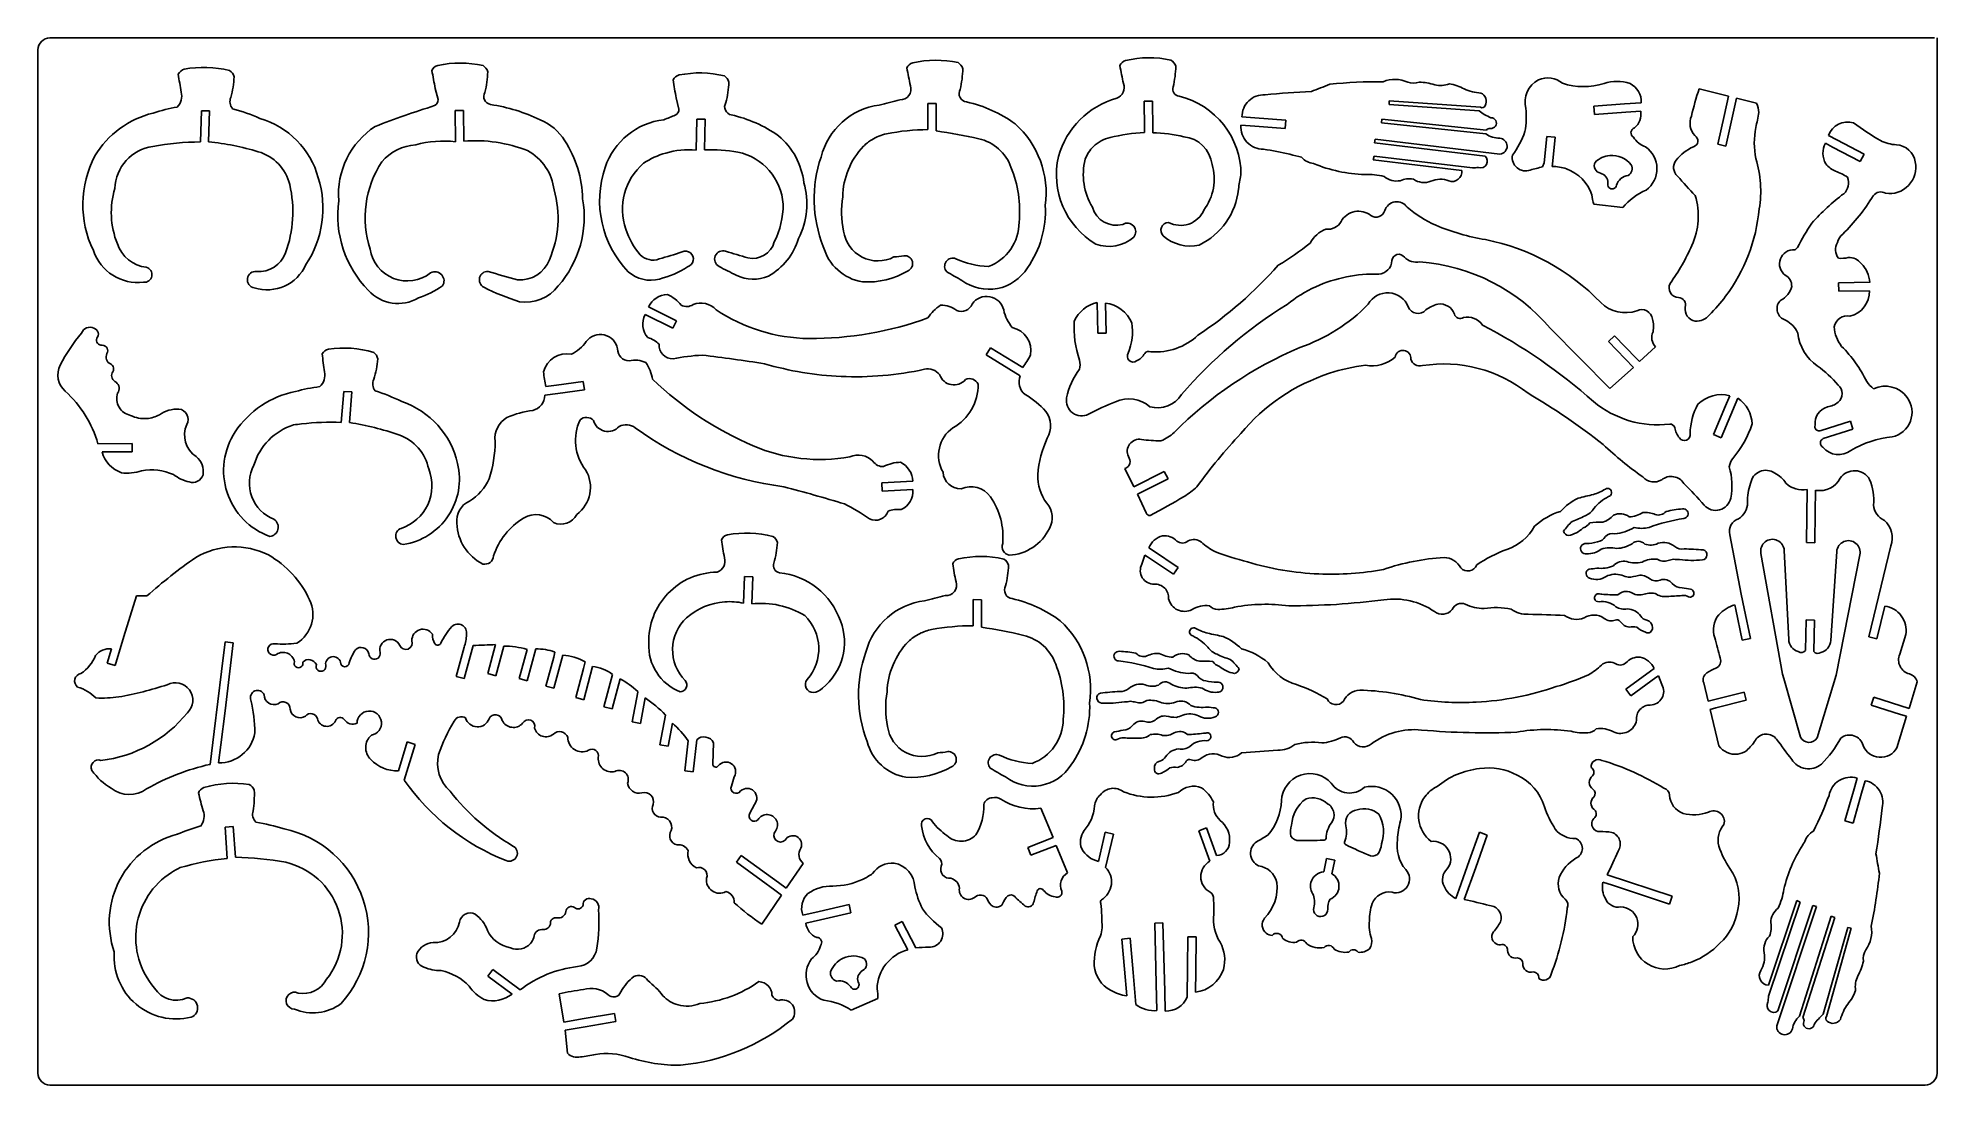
# Model space of a CAD drawing. Extents: x 0 to 240, y 0 to 132.
import ezdxf

# ---------------------------------------------------------------- set-up
doc = ezdxf.new("R2010")
doc.units = 0
doc.layers.add('WHITE', color=7, linetype='CONTINUOUS')

msp = doc.modelspace()

# ---------------------------------------------------------------- linework, layer by layer
at = {"layer": 'WHITE', "linetype": 'CONTINUOUS'}
for p, q in [((1.5, 132.138432), (239.376584, 132.138432)), ((239.673849, 132.138432), (239.673849, 1.5)), ((0, 1.5), (0, 130.638432)), ((50.499655, 124.35867), (50.142649, 125.776492)), ((213.338849, 124.794492), (209.658849, 125.707992)), ((212.834849, 122.500492), (213.338849, 124.794492)), ((20.616649, 122.956992), (20.490649, 119.019492)), ((21.666649, 122.925492), (20.616649, 122.956992)), ((21.540653, 119.051258), (21.666649, 122.925492)), ((53.712649, 123.004492), (52.662649, 122.988492)), ((52.662649, 122.988492), (52.704649, 119.050992)), ((53.754708, 119.130168), (53.712649, 123.004492)), ((80.891849, 123.145992), (80.5508, 124.574332)), ((112.323849, 123.870492), (112.323442, 120.573506)), ((113.373849, 123.870492), (112.323849, 123.870492)), ((113.373849, 120.405492), (113.373849, 123.870492)), ((140.668349, 124.148992), (139.618349, 124.143492)), ((139.618349, 124.143492), (139.634349, 120.767992)), ((140.684349, 120.720492), (140.668349, 124.148992)), ((182.069776, 123.387631), (170.551349, 124.227492)), ((170.551349, 124.227492), (170.551349, 123.760492)), ((170.551349, 123.760492), (181.880849, 122.935992)), ((200.250849, 123.817992), (196.381349, 123.544992)), ((196.381349, 123.544992), (196.460349, 122.500492)), ((196.460349, 122.500492), (200.387349, 122.778492)), ((202.345349, 123.970492), (200.250849, 123.817992)), ((200.387349, 122.778492), (202.277369, 122.909777)), ((212.000349, 118.720492), (212.834849, 122.500492)), ((214.357349, 124.542492), (213.023849, 118.489492)), ((216.908986, 123.912653), (214.357349, 124.542492)), ((83.159849, 121.912492), (83.065337, 117.974896)), ((84.209849, 121.891492), (83.159849, 121.912492)), ((84.115349, 118.016992), (84.209849, 121.891492)), ((139.634349, 120.767992), (139.634305, 120.211381)), ((140.684349, 120.174492), (140.684349, 120.720492)), ((151.829876, 121.130253), (153.557349, 121.003992)), ((153.572849, 122.053992), (151.955849, 122.174992)), ((153.557349, 121.003992), (157.421349, 120.720492)), ((157.499849, 121.765492), (153.572849, 122.053992)), ((157.421349, 120.720492), (157.499849, 121.765492)), ((169.616849, 121.896492), (169.553849, 121.429492)), ((169.553849, 121.429492), (182.726349, 120.043492)), ((182.794515, 120.505398), (169.616849, 121.896492)), ((168.755849, 119.371492), (168.687849, 118.903992)), ((168.687849, 118.903992), (182.631849, 117.239992)), ((184.511376, 117.486434), (168.755849, 119.371492)), ((190.443849, 119.722992), (190.097349, 116.368492)), ((191.488349, 119.617992), (190.443849, 119.722992)), ((191.136849, 116.205492), (191.488349, 119.617992)), ((213.023849, 118.489492), (212.000349, 118.720492)), ((225.582107, 118.856919), (226.495349, 118.373992)), ((227.046849, 119.271492), (225.991349, 119.827992)), ((226.495349, 118.373992), (229.981349, 116.530992)), ((230.469849, 117.460492), (227.046849, 119.271492)), ((229.981349, 116.530992), (230.469849, 117.460492)), ((168.635349, 117.234492), (168.503849, 116.777992)), ((168.503849, 116.777992), (179.702349, 115.417992)), ((181.051313, 115.733299), (168.635349, 117.234492)), ((190.097349, 116.368492), (189.892478, 115.858984)), ((191.110349, 115.921992), (191.136849, 116.205492)), ((200.024849, 110.740492), (196.365906, 111.144892)), ((231.183737, 101.300742), (227.246349, 101.221992)), ((227.246349, 101.221992), (227.267349, 100.171992)), ((133.675251, 98.754652), (133.748849, 94.879992)), ((134.798849, 94.900992), (134.725349, 98.670492)), ((227.267349, 100.171992), (231.141849, 100.245492)), ((80.120349, 95.515492), (76.644849, 97.231992)), ((77.054088, 98.203666), (80.582349, 96.454992)), ((80.582349, 96.454992), (80.120349, 95.515492)), ((133.748849, 94.879992), (134.798849, 94.900992)), ((198.376349, 87.886992), (190.895349, 95.462992)), ((198.985349, 94.564992), (198.224349, 93.835492)), ((198.224349, 93.835492), (201.353349, 90.569992)), ((201.710349, 91.719492), (198.985349, 94.564992)), ((119.657849, 92.139492), (120.203849, 93.037492)), ((122.540349, 90.385992), (119.657849, 92.139492)), ((120.203849, 93.037492), (123.133349, 91.252492)), ((123.133349, 91.252492), (124.277849, 90.553992)), ((202.114349, 91.294492), (201.710349, 91.719492)), ((204.14639, 93.15802), (202.114349, 91.294492)), ((68.827349, 88.779492), (65.430849, 88.322992)), ((68.963849, 87.739992), (68.827349, 88.779492)), ((123.968079, 89.5147), (122.540349, 90.385992)), ((201.353349, 90.569992), (198.376349, 87.886992)), ((38.582149, 87.540492), (38.277652, 83.613655)), ((39.626899, 87.461992), (38.582149, 87.540492)), ((39.327649, 83.597992), (39.626899, 87.461992)), ((63.965849, 87.062992), (65.619849, 87.288492)), ((65.430849, 88.322992), (64.097018, 88.139346)), ((65.619849, 87.288492), (68.963849, 87.739992)), ((212.425349, 81.676492), (214.541321, 86.669236)), ((213.527849, 86.978992), (212.992349, 85.718992)), ((212.992349, 85.718992), (211.459349, 82.085992)), ((211.459349, 82.085992), (212.425349, 81.676492)), ((228.747849, 83.781492), (225.062349, 82.589992)), ((225.319529, 81.571542), (229.067849, 82.778992)), ((229.067849, 82.778992), (228.747849, 83.781492)), ((11.881599, 80.976992), (7.565169, 80.936098)), ((8.090169, 79.891492), (11.896399, 79.922992)), ((11.896399, 79.922992), (11.881599, 80.976992)), ((138.295349, 75.491992), (137.187491, 77.801703)), ((142.148849, 77.423992), (138.295349, 75.491992)), ((142.621349, 76.483992), (142.148849, 77.423992)), ((110.423349, 76.195492), (106.485849, 76.011492)), ((106.485849, 76.011492), (106.532849, 74.961492)), ((106.532849, 74.961492), (110.407317, 75.140251)), ((138.757349, 74.546992), (142.621349, 76.483992)), ((139.875849, 72.205492), (138.757349, 74.546992)), ((223.214349, 68.451492), (223.287849, 75.171492)), ((224.337849, 75.050992), (224.306349, 72.310492)), ((224.400722, 75.045672), (224.337849, 75.050992)), ((224.306349, 72.310492), (224.264349, 68.435992)), ((140.663349, 67.485492), (140.201349, 67.795492)), ((143.886849, 65.332992), (140.663349, 67.485492)), ((213.51724, 69.454603), (214.934849, 61.957492)), ((220.950607, 56.235657), (220.387226, 67.460295)), ((224.264349, 68.435992), (223.214349, 68.451492)), ((227.016591, 67.317492), (226.26145, 56.106022)), ((232.905849, 64.225492), (233.834849, 68.052492)), ((139.318943, 65.726986), (139.702349, 66.865992)), ((139.702349, 66.865992), (140.027849, 66.645492)), ((140.027849, 66.645492), (143.303849, 64.456492)), ((143.303849, 64.456492), (143.886849, 65.332992)), ((217.455097, 67.086908), (220.174349, 51.851192)), ((226.962849, 51.709442), (229.939349, 66.897492)), ((89.160849, 64.183492), (89.040103, 60.81291)), ((90.210849, 64.146492), (89.160849, 64.183492)), ((90.089849, 60.723492), (90.210849, 64.146492)), ((231.981849, 60.392992), (232.905849, 64.225492)), ((10.820169, 56.591992), (12.421399, 61.720992)), ((12.421399, 61.720992), (13.754597, 61.720792)), ((118.046349, 61.253992), (118.014592, 57.956903)), ((119.096349, 61.243492), (118.046349, 61.253992)), ((119.059349, 57.778492), (119.096349, 61.243492)), ((214.294349, 60.004492), (214.173849, 60.592492)), ((215.087349, 56.145492), (214.294349, 60.004492)), ((214.934849, 61.957492), (215.333849, 60.151492)), ((215.333849, 60.151492), (216.116349, 56.355492)), ((231.052349, 56.565492), (231.981849, 60.392992)), ((233.06823, 60.440292), (232.070849, 56.318992)), ((223.172349, 58.696992), (223.072343, 54.822452)), ((224.222349, 58.665492), (223.172349, 58.696992)), ((224.117022, 54.728192), (224.222349, 58.665492)), ((9.722919, 52.948442), (10.820169, 56.591992)), ((23.609149, 55.940992), (23.147149, 52.166192)), ((23.603899, 47.236442), (24.653899, 55.814992)), ((24.653899, 55.814992), (23.609149, 55.940992)), ((53.775649, 55.247942), (52.793899, 51.572942)), ((53.807149, 51.299942), (54.925229, 55.473747)), ((57.749849, 55.583992), (56.768349, 51.914192)), ((57.781349, 51.641192), (58.783937, 55.400167)), ((216.116349, 56.355492), (215.087349, 56.145492)), ((232.070849, 56.318992), (231.052349, 56.565492)), ((234.963431, 54.360656), (235.730349, 56.854492)), ((9.260919, 55.053692), (8.714919, 53.252942)), ((8.714919, 53.252942), (9.722919, 52.948442)), ((61.724349, 54.974942), (60.742349, 51.294692)), ((61.755849, 51.026942), (62.826751, 55.032687)), ((65.084349, 54.014192), (64.102349, 50.339192)), ((65.220849, 54.628442), (65.084349, 54.014192)), ((65.115849, 50.066192), (66.228771, 54.245178)), ((69.058349, 53.420942), (68.853849, 52.575692)), ((68.885349, 48.627692), (69.998005, 52.806679)), ((23.147149, 52.166192), (22.690399, 48.391442)), ((52.793899, 51.572942), (53.807149, 51.299942)), ((56.768349, 51.914192), (57.781349, 51.641192)), ((60.742349, 51.294692), (61.755849, 51.026942)), ((64.102349, 50.339192), (65.115849, 50.066192)), ((68.853849, 52.575692), (67.871849, 48.900692)), ((72.518349, 51.798692), (71.431349, 47.735192)), ((72.449849, 47.467442), (73.457801, 51.252638)), ((203.531849, 52.234442), (200.397849, 49.955942)), ((201.017349, 49.105442), (204.198849, 51.425942)), ((203.983349, 52.565192), (203.531849, 52.234442)), ((204.198849, 51.425942), (204.518849, 51.656942)), ((204.518849, 51.656942), (204.944055, 50.533411)), ((210.230692, 50.759169), (210.787349, 48.428192)), ((220.174349, 51.851192), (220.337349, 51.289442)), ((220.337349, 51.289442), (222.447849, 43.907942)), ((224.552866, 43.8029), (226.962849, 51.709442)), ((236.144849, 47.535692), (237.173849, 50.879942)), ((22.690399, 48.391442), (22.228399, 44.611442)), ((67.871849, 48.900692), (68.885349, 48.627692)), ((75.694349, 49.567442), (74.996349, 45.824192)), ((75.694349, 49.651442), (75.694349, 49.567442)), ((76.030349, 45.635192), (76.634173, 48.87441)), ((200.397849, 49.955942), (201.017349, 49.105442)), ((210.787349, 48.428192), (215.333849, 49.567442)), ((215.591349, 48.548942), (211.769349, 47.593442)), ((215.333849, 49.567442), (215.591349, 48.548942)), ((231.372849, 47.924192), (231.682349, 48.926942)), ((231.682349, 48.926942), (236.144849, 47.535692)), ((23.078899, 42.941942), (23.603899, 47.236442)), ((71.431349, 47.735192), (72.449849, 47.467442)), ((74.996349, 45.824192), (76.030349, 45.635192)), ((79.185849, 46.690442), (78.492849, 42.952442)), ((79.526849, 42.758192), (80.06237, 45.650923)), ((211.769349, 47.593442), (211.034349, 47.404442)), ((211.034349, 47.404442), (212.131349, 42.815942)), ((235.068849, 46.769192), (231.372849, 47.924192)), ((234.612019, 42.563883), (235.835349, 46.532942)), ((235.835349, 46.532942), (235.068849, 46.769192)), ((22.228399, 44.611442), (21.719147, 40.469137)), ((46.583149, 43.293692), (45.485862, 39.650158)), ((47.591149, 42.989192), (46.583149, 43.293692)), ((82.073349, 43.440692), (81.637349, 39.660692)), ((82.682349, 39.539942), (83.143966, 43.566664)), ((85.254849, 43.204442), (85.186486, 40.55317)), ((22.800649, 40.647692), (23.078899, 42.941942)), ((46.231399, 38.484692), (47.591149, 42.989192)), ((78.492849, 42.952442), (79.526849, 42.758192)), ((81.637349, 39.660692), (82.682349, 39.539942)), ((87.869349, 38.909942), (87.507062, 37.707696)), ((229.120349, 37.072442), (229.593016, 38.741903)), ((230.590349, 38.405942), (230.149349, 36.846692)), ((228.059849, 33.344942), (229.120349, 37.072442)), ((230.149349, 36.846692), (229.073349, 33.056192)), ((90.410349, 35.413442), (89.843039, 34.295167)), ((128.105349, 31.218692), (126.556644, 34.935634)), ((24.653899, 32.604692), (23.603899, 32.536442)), ((23.603899, 32.536442), (23.866399, 28.604192)), ((24.911161, 28.740653), (24.653899, 32.604692)), ((124.907849, 29.963942), (128.105349, 31.218692)), ((133.827455, 28.220943), (134.704349, 31.916942)), ((134.704349, 31.916942), (135.728349, 31.675442)), ((135.728349, 31.675442), (134.730849, 27.464942)), ((146.495849, 32.084942), (147.482849, 32.441942)), ((147.897858, 28.231437), (146.495849, 32.084942)), ((147.482849, 32.441942), (148.748349, 28.961192)), ((180.641849, 28.310192), (181.917849, 31.895942)), ((182.909849, 31.544192), (181.455849, 27.470192)), ((181.917849, 31.895942), (182.909849, 31.544192)), ((229.073349, 33.056192), (228.059849, 33.344942)), ((88.761849, 28.966442), (88.142349, 28.115942)), ((91.948349, 26.651192), (88.761849, 28.966442)), ((125.296349, 28.987442), (124.907849, 29.963942)), ((128.509349, 30.247442), (125.296349, 28.987442)), ((129.953349, 26.777192), (128.509349, 30.247442)), ((88.142349, 28.115942), (91.276349, 25.837442)), ((93.476349, 25.538192), (91.948349, 26.651192)), ((96.589349, 27.958442), (94.447349, 24.829442)), ((162.634349, 28.583192), (162.277349, 26.903192)), ((163.663349, 28.362692), (162.634349, 28.583192)), ((163.301416, 26.666924), (163.663349, 28.362692)), ((179.366349, 24.729692), (180.641849, 28.310192)), ((181.455849, 27.470192), (180.006475, 23.401246)), ((198.050849, 26.540942), (206.261849, 23.821442)), ((91.276349, 25.837442), (92.977349, 24.603692)), ((92.977349, 24.603692), (93.854349, 23.963192)), ((94.447349, 24.829442), (93.476349, 25.538192)), ((178.940849, 23.548442), (179.366349, 24.729692)), ((198.707349, 25.217942), (197.515219, 25.611707)), ((205.931349, 22.823942), (198.707349, 25.217942)), ((93.854349, 23.963192), (91.360285, 20.314462)), ((98.584349, 21.894692), (96.53156, 21.427393)), ((102.359349, 22.766192), (98.584349, 21.894692)), ((98.752349, 20.860442), (102.595349, 21.742442)), ((102.595349, 21.742442), (102.359349, 22.766192)), ((206.261849, 23.821442), (205.931349, 22.823942)), ((218.389349, 12.586442), (221.969849, 23.280692)), ((222.395349, 23.060192), (218.426319, 11.200651)), ((224.458349, 22.514192), (219.444607, 7.457174)), ((219.581349, 9.347167), (224.017349, 22.671692)), ((221.969849, 23.280692), (222.395349, 23.060192)), ((224.017349, 22.671692), (224.458349, 22.514192)), ((96.909849, 20.435192), (98.752349, 20.860442)), ((109.084349, 20.645192), (108.149849, 20.162192)), ((108.149849, 20.162192), (109.767058, 17.059399)), ((110.811849, 17.311442), (109.084349, 20.645192)), ((140.936349, 20.424692), (141.986349, 20.456192)), ((141.035849, 16.623692), (140.936349, 20.424692)), ((141.986349, 20.456192), (142.101849, 16.130192)), ((222.311349, 8.696167), (226.316849, 21.317192)), ((226.757849, 21.159692), (222.752098, 8.533421)), ((225.314349, 8.937667), (228.401349, 19.873442)), ((228.857849, 19.778942), (225.718582, 8.664664)), ((226.316849, 21.317192), (226.757849, 21.159692)), ((228.401349, 19.873442), (228.857849, 19.778942)), ((136.793849, 18.424442), (137.838849, 18.513692)), ((137.119349, 14.633942), (136.793849, 18.424442)), ((137.838849, 18.513692), (138.211349, 14.208692)), ((145.078349, 14.901692), (145.130849, 18.707942)), ((145.130849, 18.707942), (146.180849, 18.692192)), ((146.180849, 18.692192), (146.123349, 14.371442)), ((57.39215, 14.576391), (56.768349, 13.730942)), ((60.868428, 12.008926), (57.39215, 14.576391)), ((137.413268, 11.252938), (137.119349, 14.633942)), ((141.135849, 12.822692), (141.035849, 16.623692)), ((142.101849, 16.130192), (142.211849, 11.809442)), ((145.025732, 11.095418), (145.078349, 14.901692)), ((56.768349, 13.730942), (59.828849, 11.473442)), ((138.211349, 14.208692), (138.563349, 10.166167)), ((141.225071, 9.383937), (141.135849, 12.822692)), ((146.123349, 14.371442), (146.086349, 11.699192)), ((66.375849, 7.945417), (65.782271, 11.49443)), ((106.007849, 10.911692), (102.626719, 9.45217)), ((142.211849, 11.809442), (142.280349, 9.326167)), ((68.942849, 8.386417), (66.375849, 7.945417)), ((66.533349, 6.905917), (69.053349, 7.341667)), ((72.759849, 9.042667), (68.942849, 8.386417)), ((69.053349, 7.341667), (72.938349, 8.008417)), ((72.938349, 8.008417), (72.759849, 9.042667)), ((66.832349, 4.018417), (66.533349, 6.905917)), ((238.173849, 0), (1.5, 0))]:
    msp.add_line(p, q, dxfattribs=at)
for centre, radius, start, end in [((1.5, 130.638432), 1.5, 90, 180), ((140.239743, 116.499301), 13.139289, 77.899091, 103.055608), ((18.717699, 127.121492), 1.100495, 103.599, 155.840087), ((63.326763, 133.795964), 46.03585, -172.229805, -169.369975), ((20.956219, 115.297386), 13.13345, 75.784291, 100.961405), ((23.453252, 126.897792), 1.34504, 14.798321, 57.221734), ((12.547449, 127.886992), 12.223293, -15.368, -3.027862), ((95.154849, 135.424492), 46.034575, -170.762, -167.902166), ((50.732651, 127.610427), 1.10017, 104.755624, 157.33862), ((53.267037, 115.843393), 13.136, 77.210759, 102.37246), ((55.467488, 127.507208), 1.347, 15.902943, 58.320251), ((44.546449, 128.224992), 12.22146, -13.979, -1.634946), ((81.174613, 126.395058), 1.104725, 103.993069, 156.430591), ((83.521849, 114.593992), 13.1358, 76.313027, 101.48), ((85.906917, 126.220737), 1.346679, 14.990796, 57.523786), ((110.68374, 127.942598), 1.10072, 105.107353, 157.465859), ((155.053739, 136.066039), 46.035482, -170.36929, -167.506747), ((113.316381, 116.200595), 13.133296, 77.67547, 102.84411), ((115.426685, 127.876545), 1.346666, 16.532712, 59.029916), ((104.495849, 128.512992), 12.22445, -13.516185, -1.187), ((137.570349, 128.237992), 1.10226, 105.72521, 158.162), ((181.892559, 136.571517), 46.032429, -170.088391, -167.229291), ((142.306393, 128.186347), 1.348823, 16.733314, 59.341458), ((131.375849, 128.798492), 12.2243, -13.400261, -1.049), ((190.512939, 124.143418), 2.952653, 50.35551, 112.383066), ((16.117503, 124.810891), 2.024388, -43.439793, 14.09512), ((25.640849, 124.122992), 1.408505, 158.132667, 220.177), ((57.292761, 124.752841), 1.027951, 149.620482, 260.306443), ((125.717494, 133.499839), 46.040145, -171.678789, -168.821656), ((74.996219, 127.097891), 12.222991, -14.798576, -2.479625), ((108.852752, 125.670469), 1.32942, -93.377396, 19.188973), ((117.336121, 125.137571), 1.08597, 151.492731, 263.126126), ((135.645849, 125.900492), 1.44094, -69.811, 20.115947), ((144.116403, 125.679152), 0.896125, 161.364741, 263.028548), ((141.63635, 114.875952), 10.193352, -0.110539, 76.548003), ((154.716849, 122.210992), 2.761235, 86.7199, 180.747023), ((167.110849, -5.891458), 131.429991, 92.7926, 95.341919), ((129.445676, 207.286408), 87.667307, -69.108715, -67.476424), ((169.434734, 61.572974), 65.0495, 89.696282, 95.652386), ((171.250349, 123.014992), 3.894942, 65.4802, 112.186154), ((173.585849, 128.516992), 2.086078, -110.162479, -69.832), ((174.137338, 119.171799), 7.38885, 73.151106, 88.698978), ((177.055398, 129.168112), 3.025952, -104.86749, -69.259813), ((177.587426, 121.665245), 4.704055, 59.127891, 83.413677), ((182.522857, 131.519923), 6.340163, -113.436313, -93.809791), ((181.659849, 124.150992), 1.132484, -29.843, 67.041633), ((190.837074, 124.064851), 3.160268, 117.280444, 194.817791), ((195.066849, 134.890492), 8.8842, -107.49, -73.084204), ((199.289849, 121.649992), 5.01575, 70.938116, 109.061), ((199.836856, 124.12661), 2.513346, -3.561242, 64.270488), ((238.71109, 115.667849), 30.738204, 160.935399, 167.577864), ((17.332405, 111.151542), 11.8462, 103.648023, 149.014457), ((20.807472, 103.888208), 19.7944, 99.362234, 108.467656), ((18.146549, 99.588492), 24.482051, 66.2448, 74.80195), ((87.510849, 4.681047), 124.682978, 107.485, 111.133987), ((49.675599, 124.337992), 0.824307, -63.05821, 1.43738), ((53.707709, 101.395319), 22.60325, 64.655763, 81.317999), ((60.715839, 168.977276), 50.577, -68.817483, -67.05883), ((80.067665, 123.140902), 0.8242, -63.917738, 0.353855), ((87.691349, 123.438492), 1.02904, 148.519, 259.368693), ((84.110709, 106.750234), 16.039426, 54.366205, 77.795353), ((107.390849, 114.921492), 8.83975, 97.928093, 165.673), ((72.63199, 260.039068), 140.4265, -76.181858, -75.085567), ((113.643244, 107.972344), 16.47689, 54.068851, 77.511926), ((139.07312, 114.27407), 10.683639, 105.917258, 164.205793), ((185.97199, 128.301147), 6.747023, -127.326943, -112.665127), ((182.264349, 123.749992), 0.411364, -118.234, -23.281001), ((176.751724, 122.200768), 11.0806, -9.763198, 5.467942), ((200.099349, 122.507492), 2.21486, -51.11046, 10.4647), ((210.792349, 121.367992), 2.289369, 156.523201, 222.799), ((162.694849, 132.409992), 55.33804, -12.07227, -10.062), ((214.042322, 122.627749), 3.141456, 2.078459, 24.143001), ((24.965795, 111.630689), 10.8031, 15.427221, 73.64019), ((48.164099, 112.416492), 10.234306, 123.225, 184.595949), ((60.915016, 115.786219), 6.5219, 31.328115, 67.762949), ((80.011063, 112.988459), 8.88779, 96.58826, 161.478213), ((108.411148, 114.099141), 6.093193, 102.476039, 121.522707), ((112.489038, 92.627996), 27.946, 90.339513, 101.129236), ((105.07827, 59.569983), 61.3985, 77.144032, 82.234993), ((115.489384, 112.552751), 11.745433, -7.712635, 48.239286), ((140.797499, 97.326424), 22.9145, 92.909721, 103.887269), ((140.323349, 101.342492), 18.8354, 76.8093, 88.901803), ((154.623834, 120.903309), 2.80316, 175.356241, 271.268907), ((184.433084, 122.379321), 2.892929, -126.154727, -88.971595), ((183.23306, 120.179033), 0.546659, 82.046132, 143.343324), ((183.385647, 121.395688), 0.679625, -96.500575, 91.145362), ((176.963394, 124.099728), 11.35535, -36.50062, -19.432979), ((201.6842, 120.176445), 0.637445, 107.748972, 239.240262), ((226.579349, 118.875492), 9.965048, 168.652, 191.34992), ((228.390207, 119.009035), 2.5348, 73.12925, 161.150377), ((251.120396, 151.074103), 36.9087, -126.578094, -120.238892), ((15.243919, 112.948947), 5.545272, 97.869779, 178.027412), ((20.622999, 86.123492), 32.896266, 90.230516, 100.754263), ((17.451666, 82.532178), 36.747286, 73.637377, 83.611287), ((26.176549, 112.267992), 5.757882, 13.82375, 73.5823), ((48.096199, 112.462992), 6.209151, 93.936838, 139.193), ((51.251432, 105.238568), 13.888661, 83.993957, 104.943985), ((55.090952, 100.671608), 18.506864, 68.770663, 94.140509), ((58.682867, 112.217842), 6.497124, 6.618, 61.40667), ((54.342043, 111.425208), 14.4073, 1.640532, 32.551693), ((82.073499, 107.821245), 10.20165, 106.199027, 123.51763), ((82.073499, 107.821245), 10.201979, 84.420882, 106.199027), ((84.95341, 97.778236), 20.2561, 80.370772, 92.37119), ((86.797361, 110.651823), 7.2632, 3.973502, 77.723902), ((87.759812, 112.886833), 8.946662, 6.303845, 50.460727), ((111.141555, 111.89818), 9.5827, 136.672433, 178.760048), ((108.411148, 114.099141), 6.09235, 121.522707, 134.109349), ((117.444638, 113.867565), 5.71055, 20.240777, 76.894303), ((136.237849, 115.329492), 4.340275, 134.075598, 159.843309), ((136.243849, 115.334992), 4.340505, 102.59, 134.183), ((144.171388, 115.674186), 4.03195, 7.274007, 83.591031), ((147.318849, 71.660492), 47.02105, 76.8851, 80.986), ((147.368224, 71.650326), 47.019775, 75.067282, 76.946507), ((184.417854, 118.485587), 1.00352, -84.652623, 86.163052), ((203.883349, 121.177492), 2.96231, -148.477, -109.456372), ((200.969961, 115.639575), 3.353413, -53.602871, 54.932958), ((211.596349, 112.761992), 6.256257, 115.23807, 141.002), ((208.734709, 119.154588), 0.75878, -75.179089, 60.131095), ((228.002275, 117.60235), 2.726015, 152.598634, 209.925596), ((234.880135, 123.965343), 5.323306, -116.163183, -93.568097), ((234.423849, 116.125992), 2.529454, 8.25743, 87.167612), ((18.936729, 111.096145), 13.27295, 152.376746, 205.859942), ((54.127299, 109.479492), 12.83478, 146.728443, 198.082), ((83.879436, 111.612248), 12.993189, 161.142722, 223.675549), ((81.322849, 110.557492), 7.5579, 130.243, 199.736357), ((114.287429, 111.851226), 16.33091, 161.219196, 201.708658), ((108.900768, 110.241102), 14.9881, -5.222582, 21.948383), ((138.735349, 114.884992), 10.20445, 166.991402, 239.078), ((139.93343, 114.898817), 8.00525, 166.076395, 211.076588), ((141.881071, 114.325292), 6.5589, -36.597255, 16.468754), ((161.270661, 118.635708), 2.36723, -138.985071, -96.645237), ((168.0738, 133.514807), 18.6272, -112.329498, -91.939937), ((178.468071, 115.270916), 1.24301, -108.965815, 6.795308), ((184.034349, 82.065492), 33.799602, 93.79536, 95.0633), ((182.079849, 116.592992), 0.850478, -109.423, 49.530235), ((187.748349, 117.047492), 1.683475, 169.81395, 290.517), ((194.644642, 93.52849), 22.83055, 102.013923, 106.034746), ((191.158349, 110.703492), 5.21869, 70.497663, 90.526994), ((191.152849, 110.702992), 5.221, 18.3512, 70.4426), ((197.378967, 116.017232), 0.960213, 153.743272, 258.332988), ((198.660695, 114.285852), 3.04005, 95.168177, 134.822674), ((196.912349, 113.873992), 1.233332, -0.944, 77.238223), ((198.660695, 114.285852), 3.04005, 37.266835, 95.168177), ((200.176943, 115.653549), 1.019531, -58.643991, 27.650302), ((207.894849, 115.799992), 1.468112, 142.239526, 228.574), ((203.720796, 112.856678), 13.702944, -9.662477, 17.22459), ((228.207108, 118.363179), 3.330045, -140.442002, -114.10283), ((225.382849, 110.519492), 5.02229, 53.510379, 73.0477), ((233.683926, 115.813559), 3.3127, -98.952597, 11.769393), ((19.661199, 110.109492), 10.410085, 163.07644, 202.189), ((17.015249, 110.200992), 15.148778, -20.027795, 13.136), ((23.084319, 110.663371), 12.88135, -33.586353, 17.348945), ((52.625949, 109.391492), 13.011463, -23.72288, 15.9481), ((87.564771, 111.17834), 9.477618, -27.172438, 16.494047), ((142.674849, 113.996492), 8.8902, -64.094096, -6.074), ((170.815314, 110.611804), 19.4543, 167.398013, 172.783018), ((167.935567, 106.477199), 8.435464, 76.455631, 93.345941), ((171.468849, 116.421492), 2.337993, -131.78, -78.961585), ((173.050349, 111.485992), 2.873946, 79.363338, 113.237), ((174.928695, 116.321261), 2.42068, -123.835847, -68.860966), ((176.969689, 111.469851), 2.844494, 67.372213, 114.244068), ((198.670849, 113.653992), 0.56195, 159.186129, 348.692), ((200.897013, 113.04551), 1.74772, 96.226415, 163.434181), ((205.941349, 105.904992), 7.64105, 112.967, 140.741193), ((273.615349, 173.420492), 88.859474, -138.636511, -136.499), ((226.725849, 113.841492), 1.792712, -48.982022, 23.5313), ((232.564849, 111.527992), 1.179369, 59.218308, 143.699), ((51.429408, 109.762189), 13.59105, 172.243708, 224.289714), ((55.707199, 109.562992), 13.233204, -41.181, 9.89783), ((83.700849, 111.066992), 10.3427, -26.83, 0.488251), ((113.284349, 110.210992), 11.87535, 170.82, 191.943861), ((114.790349, 110.280992), 12.3578, -35.339448, 3.22617), ((136.104786, 111.660206), 3.156785, -163.556948, -75.130906), ((144.205849, 111.690492), 3.205725, -118.439, -23.446579), ((166.670993, 107.742379), 2.52859, 51.907453, 150.652622), ((168.875349, 110.687492), 1.152127, -124.007349, -16.659), ((171.486349, 109.889992), 1.577965, 34.4388, 162.777508), ((183.277049, 123.456241), 16.451451, -129.61219, -114.649689), ((200.113784, 112.576634), 4.012041, -176.715614, -159.092441), ((200.518349, 109.673992), 9.018158, -24.262, 16.614246), ((195.489849, 112.600992), 21.8354, -36.696, -5.372), ((243.576044, 91.543513), 26.1605, 126.807902, 138.856399), ((211.670849, 124.150492), 23.236476, -46.14, -30.875309), ((83.169454, 110.852662), 9.40215, -162.371112, -139.697698), ((117.879104, 108.867087), 5.94755, -69.657619, 0.093657), ((137.475849, 107.696492), 1.07127, -39.649449, 121.579), ((142.732516, 107.860501), 1.012522, 93.017863, 223.36687), ((164.073513, 104.304559), 4.028165, 112.300512, 151.011063), ((162.834849, 109.863992), 1.855335, -98.988856, -28.397), ((187.138462, 133.930866), 27.595426, -112.865665, -99.300057), ((244.970779, 94.361656), 25.5382, 145.692729, 153.680086), ((14.174599, 107.543492), 4.371213, -161.797383, -96.617), ((46.610049, 106.209492), 4.737687, -171.336763, -51.572), ((90.208152, 107.146035), 2.822685, -102.293906, -15.349179), ((88.262349, 109.122492), 8.06095, -60.839991, -16.373), ((105.053805, 107.442651), 6.1592, -164.634675, -99.282361), ((106.012409, 108.39909), 4.394015, -171.549298, -62.601747), ((135.150849, 110.635492), 4.800405, -110.22139, -48.993), ((145.437849, 111.122992), 5.24465, -131.0081, -77.657), ((139.866077, 131.698807), 32.789065, -59.458297, -50.889469), ((177.177428, 79.329427), 27.9162, 44.064158, 78.634254), ((183.98149, 116.915491), 27.07065, -35.593695, -23.852963), ((221.065819, 106.608212), 1.371598, -62.098767, -42.314427), ((228.506349, 105.412492), 1.647892, 146.589475, 219.847), ((228.884349, 106.004992), 1.781632, 128.660593, 169.82), ((12.623049, 107.216492), 5.945186, -161.264, -83.326834), ((13.413499, 102.271492), 0.964963, -95.923, 74.528813), ((28.924799, 105.706992), 5.349991, -107.622, -23.923335), ((27.887699, 106.241526), 3.577802, -94.79465, -20.084305), ((60.856849, 105.547492), 3.935076, -94.802768, -20.696), ((77.610237, 106.404103), 2.29405, -134.617058, -69.754792), ((55.424536, 184.686632), 83.653, -74.055827, -71.988253), ((75.631349, 112.997992), 11.6215, -76.013415, -56.834), ((81.725526, 104.233496), 0.999123, -74.704975, 115.776477), ((86.439669, 104.229853), 1.044008, 71.145253, 242.215573), ((110.881285, 149.875668), 52.821713, -118.159804, -115.511004), ((118.116957, 206.867764), 106.3715, -107.135161, -105.546557), ((107.383343, 114.740833), 10.26355, -86.36298, -79.297655), ((109.394512, 103.666841), 0.99455, -65.72264, 96.069477), ((115.457349, 103.326492), 1.028685, 68.39629, 221.886), ((120.396979, 114.163702), 10.88255, -114.777651, -92.371641), ((120.013602, 106.119804), 5.702236, -126.617342, -31.586722), ((117.565974, 137.918077), 52.014423, -56.332546, -41.490241), ((169.112121, 104.10398), 1.77117, -86.913603, -2.195051), ((171.743349, 103.978492), 0.863343, 34.843158, 176.171), ((173.981349, 106.040992), 2.191264, -134.264, -79.140927), ((172.605795, 80.015965), 23.939893, 40.183832, 85.715857), ((221.565735, 103.628042), 1.7737, 85.410612, 233.697128), ((227.691581, 107.595391), 3.269962, -97.91771, -76.236028), ((228.633349, 102.617992), 1.808766, 35.7133, 95.194809), ((227.624349, 101.111492), 3.564338, 3.04351, 45.962738), ((27.46449, 101.639733), 1.04392, 83.16934, 261.220927), ((43.442799, 112.309492), 13.761569, -70.566, -56.463298), ((50.098689, 101.487343), 1.14778, -34.40619, 118.291811), ((56.752563, 101.624953), 1.0529, 86.875686, 243.010128), ((69.239349, 126.111492), 28.539429, -117.018, -107.27651), ((79.832349, 177.070992), 77.875561, -107.195356, -104.353), ((61.509543, 104.057536), 5.2511, -98.166626, -37.653422), ((77.310849, 105.842492), 4.273305, -131.450955, -74.676), ((90.294849, 106.645492), 4.94022, -115.966256, -67.442), ((104.71244, 111.191953), 9.849461, -93.79622, -58.876826), ((157.876966, 176.048159), 85.169162, -120.467861, -118.9798), ((168.666349, 84.552992), 17.79565, 114.598, 128.302), ((168.656098, 84.547969), 17.795954, 88.224477, 114.561259), ((207.054155, 100.59213), 1.20207, 151.838034, 270.513383), ((218.800082, 101.375609), 2.597135, -63.367334, -13.11267), ((219.84734, 100.872844), 1.484676, -3.337667, 63.249179), ((45.443849, 103.720992), 5.090069, -137.34, -59.574019), ((79.564495, 96.975977), 2.794524, 92.49697, 153.939528), ((77.60649, 95.608814), 4.546362, 38.170864, 66.178031), ((81.87307, 99.73114), 1.48404, -117.809815, -56.954164), ((83.664849, 96.071992), 2.607282, 42.888042, 112.137), ((116.70184, 94.049624), 5.171052, 122.551423, 147.848771), ((114.030849, 95.352492), 3.057835, 51.220968, 92.0864), ((116.494849, 99.157992), 1.524032, -111.108, -22.866796), ((119.724849, 97.305992), 2.218234, 13.261989, 145.394), ((134.612538, 94.656536), 4.203935, 102.882644, 155.304678), ((134.242415, 94.549337), 4.149355, 23.093833, 83.31633), ((187.666349, 49.987392), 57.070421, 121.748357, 139.402), ((151.882849, 114.252992), 22.43435, -70.862, -44.479229), ((170.339253, 97.180233), 2.79881, 21.671706, 151.064368), ((177.519608, 94.907053), 3.740106, 103.083407, 129.095657), ((176.95122, 96.628841), 1.941276, 20.233938, 98.241018), ((200.355349, 101.920492), 4.451273, -134.472507, -71.072), ((207.018349, 98.465492), 0.925789, -17.79, 87.116198), ((195.487349, 112.591492), 21.831773, -44.983921, -36.672088), ((220.956349, 97.957992), 1.478278, 132.149, 247.012296), ((227.917512, 100.150032), 3.22575, -76.241977, 1.695811), ((78.79724, 96.0063), 2.476915, 150.340386, 222.466431), ((97.508349, 115.591492), 21.384394, -123.92, -90.578589), ((97.521349, 137.741487), 43.5339, -90.301316, -70.12185), ((127.023941, 98.93757), 5.2612, -167.678711, -140.392593), ((143.030917, 95.542448), 12.26875, 175.931472, 199.344955), ((130.493849, 95.151992), 7.634512, -21.281, 7.714849), ((174.174349, 98.691492), 1.323345, -158.84, -41.78604), ((179.497786, 97.489236), 0.749315, -165.390767, -56.44463), ((180.396529, 94.569734), 2.345655, 34.82516, 101.921997), ((149.162849, 32.788542), 71.3005, 48.579174, 62.2857), ((202.408811, 96.486775), 1.366685, 7.720245, 116.489264), ((200.670849, 95.729992), 3.232085, -12.083, 16.914888), ((209.390386, 97.910695), 1.515086, 169.660386, 261.256783), ((209.29972, 98.553968), 2.145302, -93.732, -40.579958), ((218.965937, 93.422938), 3.473272, 30.986603, 66.002056), ((228.333349, 95.373992), 1.679985, 77.929269, 169.933), ((21.260939, 81.522333), 20.668148, 139.660698, 153.160669), ((6.532748, 94.549904), 1.084039, 61.775371, 161.097405), ((6.846084, 94.758992), 0.77223, -42.775714, 75.0407), ((8.049168, 94.028319), 0.66883, 162.041376, 275.771037), ((64.948016, 96.922825), 5.2619, -63.26494, -35.994112), ((70.976349, 92.496492), 2.217185, 10.92291, 143.014), ((76.072849, 91.188992), 3.270482, 44.5536, 74.077069), ((80.115867, 93.362238), 1.716755, 175.949311, 271.378222), ((122.331349, 92.662492), 2.990111, -10.07258, 77.6563), ((141.026218, 100.397965), 7.885629, -94.206119, -47.028825), ((205.395908, 94.339621), 1.719731, 155.476334, 223.399771), ((218.965937, 93.422938), 3.473272, 25.091527, 30.986603), ((227.802287, 95.4741), 5.72015, -174.197881, -124.485722), ((231.125349, 95.994492), 4.458209, -175.795987, -141.535), ((8.106274, 92.663992), 0.69896, -31.14689, 89.1682), ((9.529264, 91.864992), 0.933685, 152.058, 245.371057), ((36.867417, 91.789044), 1.099971, 100.83369, 153.421622), ((81.723063, 96.510679), 46.034084, -174.728388, -171.872888), ((38.585249, 79.875342), 13.135822, 73.266117, 98.42496), ((41.584599, 91.358492), 1.347175, 11.879749, 54.474), ((30.738349, 92.825992), 12.22265, -17.929307, -5.588), ((66.727849, 89.288992), 2.992725, 78.682091, 166.41), ((74.676347, 92.894871), 1.523225, 179.182427, 267.616754), ((75.405349, 88.422492), 3.05501, 64.219529, 105.032), ((72.445422, 88.294506), 5.16531, 8.559788, 33.87313), ((84.939349, 68.449492), 23.684306, 92.6806, 101.648902), ((62.23785, -94.249121), 187.604, 80.964165, 83.390422), ((113.893849, 98.193492), 12.891447, -36.341886, -28.009), ((128.955943, 90.889906), 2.567254, -12.750971, 13.250989), ((138.232667, 91.981208), 0.741906, 147.38303, 304.93813), ((137.444486, 93.698803), 2.623131, -62.454748, -31.484325), ((140.198349, 91.930492), 0.652581, 67.5248, 142.38105), ((178.39163, 47.647111), 49.285566, 112.86922, 135.252328), ((168.36365, 95.184937), 4.420953, -100.487723, -48.435441), ((172.276349, 91.724992), 0.991315, -7.014, 171.171142), ((174.436815, 91.987098), 1.237386, -161.961827, -76.277612), ((215.349349, 81.051992), 17.292152, 26.5644, 44.728376), ((5.149789, 89.590631), 2.650855, 151.542073, 229.945686), ((8.84052, 90.371862), 0.710675, -43.570893, 65.061577), ((10.248969, 89.553992), 0.95186, 159.841, 245.149082), ((9.245482, 87.896126), 0.99736, -36.384138, 52.768659), ((34.172804, 89.590401), 2.021035, -46.111259, 11.77568), ((43.653789, 88.484359), 1.41063, 155.76804, 217.552587), ((76.675912, 90.974672), 12.894481, -175.630216, -167.297617), ((107.536225, 120.62066), 43.52985, -133.53459, -113.356403), ((103.144349, 129.996992), 40.615486, -106.363899, -92.523), ((103.144349, 129.996992), 40.61645, -92.523, -77.599), ((112.292023, 88.448776), 1.926905, 38.809441, 102.747917), ((115.603753, 90.271275), 1.911787, -161.239816, -40.417589), ((117.571349, 87.971992), 1.177002, 23.6249, 115.789719), ((125.821849, 88.730492), 2.012823, 157.07, 232.370937), ((137.959719, 85.194461), 8.27965, 141.724135, 169.370366), ((170.584526, 66.599214), 24.430089, 108.108345, 140.261795), ((170.567849, 66.593492), 24.43035, 97.0747, 108.067), ((177.438349, 73.927492), 17.0736, 51.5515, 99.126059), ((216.392709, 79.300259), 14.073698, 39.874348, 54.509068), ((233.484205, 90.437726), 3.138593, -148.226901, -125.15339), ((-6.268801, 76.925492), 14.4036, 16.1674, 47.598086), ((12.132009, 86.643707), 2.185865, 162.40414, 257.956618), ((34.778179, 75.892086), 11.849398, 101.098303, 146.468661), ((37.89694, 68.477767), 19.792896, 96.74017, 105.831506), ((35.085899, 64.303992), 24.48155, 63.715746, 72.2844), ((61.951349, 87.085992), 2.014605, -76.019, -0.65413), ((112.529349, 88.314492), 6.121773, -61.254, 1.20935), ((118.626349, 77.089992), 11.684652, 42.743079, 59.2938), ((131.726882, 86.376176), 1.935825, 169.717527, 296.78182), ((137.650022, 82.411347), 4.169657, 49.960588, 113.374392), ((141.295631, 89.090415), 3.617365, -105.442633, -32.893671), ((146.77936, 16.534399), 81.9225, 51.700747, 59.745857), ((212.440102, 82.977924), 4.146293, 74.790928, 135.0388), ((212.142324, 83.209474), 4.210123, 2.927595, 55.262588), ((226.28521, 87.251874), 1.404445, -49.686489, 49.699485), ((233.127849, 84.789492), 3.406444, 35.4235, 115.206516), ((233.351722, 84.888073), 3.167175, -77.843905, 36.317716), ((13.424755, 88.070731), 3.97065, -116.131938, -85.232488), ((13.424755, 88.070731), 3.97227, -85.232488, -61.339485), ((17.655149, 81.256492), 4.060375, 88.214246, 124.936), ((17.612699, 83.998992), 1.326645, -28.453397, 82.6822), ((42.425199, 76.042992), 10.795, 12.814354, 71.0719), ((60.730849, 81.595492), 3.0619, 120.13036, 187.053), ((63.865534, 73.538577), 11.680047, 97.019852, 113.576246), ((73.961651, 81.374065), 6.1222, 155.120589, 217.594898), ((69.204483, 83.083337), 1.17713, 40.635578, 132.606053), ((124.735004, 83.209754), 3.064735, -30.705727, 36.21627), ((150.258975, 51.363053), 37.679671, 112.243194, 117.94884), ((204.413046, 95.914828), 12.5931, -129.906167, -83.051086), ((216.153226, 82.153659), 7.633871, 150.542655, 179.525026), ((226.483198, 83.464446), 2.215335, 107.043921, 184.433638), ((225.552349, 88.066492), 2.49991, -83.533994, -48.958), ((21.740649, 82.036992), 3.24637, 155.817, 237.186529), ((32.270999, 77.546492), 8.8455, 146.430687, 250.014), ((34.537549, 76.040992), 7.61285, 107.44, 163.393), ((36.987999, 50.749092), 32.896938, 96.490854, 98.27043), ((36.941699, 50.743342), 32.89745, 87.6726, 96.4096), ((33.621849, 47.293942), 36.74965, 71.0877, 81.068058), ((43.663749, 76.615992), 5.7558, 11.3046, 71.047068), ((71.92928, 84.396224), 1.911247, -163.391689, -42.316745), ((74.232229, 81.403081), 1.92445, 53.593774, 117.536776), ((99.213542, 115.631835), 40.450964, -126.10978, -97.230944), ((117.94711, 79.452677), 4.281363, 125.293443, 209.732414), ((140.468849, 75.785992), 14.34933, 155.902, 175.046693), ((138.989335, 79.970406), 1.525006, 79.925065, 205.506202), ((140.037849, 85.886492), 4.87636, -69.839, -46.600023), ((205.888391, 32.036621), 73.782, 137.147335, 143.911201), ((205.941849, 82.757992), 0.65626, 16.24085, 90.4571), ((209.164349, 83.379492), 2.6292, -170.411, -139.324424), ((207.788349, 82.079992), 0.74396, -146.173, 10.607301), ((204.665345, 87.177918), 12.269804, -41.24957, -17.812725), ((224.814404, 83.10515), 0.57172, 160.797681, 295.701519), ((225.544877, 81.022298), 0.593675, 112.30773, 243.775674), ((235.296349, 69.024492), 12.831195, 95.714834, 120.498), ((11.881599, 80.976992), 3.943825, -164.023393, -110.02), ((18.437399, 77.430492), 2.43131, -9.983194, 50.576), ((43.338449, 81.123992), 14.35405, -18.748, 0.381352), ((98.664042, 100.32941), 21.3842, -113.086562, -79.734694), ((103.514439, 76.8934), 2.610075, 44.277075, 113.472001), ((136.873039, 78.706058), 0.957465, -70.827, 39.394907), ((141.48233, 96.423772), 15.1167, -98.468674, -89.104703), ((230.659849, 116.078992), 48.36195, -133.202267, -125.56), ((227.245849, 82.101492), 2.54008, -140.616, -52.719111), ((11.271527, 82.774123), 5.55219, -97.660144, -71.015953), ((14.320749, 70.950992), 6.6894, 65.5576, 100.709256), ((20.417999, 81.597492), 5.64335, -126.153961, -103.567), ((19.514493, 77.428883), 1.382705, -107.697189, -17.677997), ((31.562776, 75.938353), 4.884535, 152.195152, 248.567502), ((44.063349, 75.628992), 5.6551, -71.938, 21.965728), ((44.82402, 76.473011), 8.361379, -81.184595, 13.586869), ((65.441011, 75.428113), 4.284319, -53.35916, 31.068137), ((106.623849, 79.528492), 1.483275, -146.766, -86.000817), ((108.866849, 74.042492), 4.54187, 90.035782, 118.104), ((107.629849, 76.075492), 2.795995, 2.459735, 63.8065), ((116.455858, 77.470353), 2.230936, -176.3759, -88.93716), ((132.425848, 77.01407), 6.25275, 179.90013, 215.048824), ((203.939684, 77.990618), 1.883481, -138.240497, -58.527729), ((206.116349, 74.882492), 1.91822, 32.6371, 128.472098), ((205.521349, 75.677992), 8.27555, -11.246601, 16.4184), ((215.989332, 77.621251), 2.56066, 145.055777, 171.10769), ((218.062849, 75.648992), 1.934499, 54.262429, 171.873), ((217.855198, 74.33075), 3.18313, 30.437455, 65.152984), ((229.261276, 75.345123), 2.182041, 29.392348, 145.57473), ((51.196499, 79.002492), 6.25255, -58.613, -23.488222), ((46.795999, -106.033008), 187.603, 72.9599, 75.388314), ((107.94521, 74.883431), 2.475465, -66.098852, 5.954943), ((117.738967, 72.498826), 3.009125, 35.170882, 114.371655), ((139.388349, 83.003992), 10.18035, -58.927263, -47.51), ((231.638658, -67.346827), 146.2175, 103.976595, 104.764406), ((194.533384, 80.547652), 6.266906, -73.403484, -58.423929), ((198.094159, 74.776063), 0.51483, -77.171355, 122.845886), ((181.493955, 48.873282), 37.68, 40.165208, 45.866664), ((221.801696, 73.785588), 6.044278, 159.296119, 182.73724), ((222.685849, 78.142492), 3.031377, -133.49, -78.545503), ((224.863349, 77.943992), 2.934934, -99.069, -27.722362), ((224.542329, 73.716218), 7.149473, -4.284964, 22.186677), ((55.493299, 71.230492), 2.64747, 113.140134, 187.324), ((62.841849, 68.976992), 3.00783, 41.9499, 121.2103), ((66.014349, 73.014492), 2.232295, -114.775848, -27.307), ((91.253266, 52.115006), 23.683, 54.658471, 63.632959), ((105.675653, 72.992583), 1.718405, -114.880477, -19.619661), ((108.51009, 69.375527), 3.27416, 82.310828, 111.797755), ((112.906378, 69.155801), 8.88525, -5.362, 34.842407), ((125.374742, 71.612815), 2.64787, -31.049977, 43.136823), ((140.279913, 72.294201), 0.413687, -167.617612, -77.549966), ((101.973739, 145.43513), 82.964174, -62.432423, -59.04897), ((194.785849, 63.978992), 8.820542, 107.317, 132.131997), ((197.338349, 67.733492), 6.97029, 115.152, 137.976161), ((194.257671, 74.165629), 2.534235, -67.012909, -33.497886), ((201.279682, 68.655948), 6.402796, 118.663683, 140.053913), ((199.677349, 70.231492), 1.873227, 51.6942, 116.97315), ((200.632849, 75.312992), 3.617434, -86.741637, -58.092), ((202.872849, 69.348992), 2.911617, 64.8628, 96.466885), ((204.471138, 73.307413), 1.371069, -105.286409, -42.652761), ((208.366944, 61.133069), 11.61015, 94.018015, 104.400477), ((207.645945, 72.110309), 0.611415, -84.404777, 98.704101), ((211.742849, 74.452492), 1.93459, -138.739712, -11.585), ((213.380462, 73.491061), 2.38386, -58.678169, 0.141287), ((233.887349, 73.307992), 2.21906, -176.746, -112.681861), ((29.153364, 70.400973), 1.171076, -85.379996, 57.768781), ((46.215399, 69.267492), 1.062795, 112.035653, 264.06), ((58.820856, 71.076262), 5.956247, -178.236777, -116.658057), ((65.924523, 63.968599), 8.88875, 121.476311, 161.654277), ((89.474773, 56.523255), 13.135306, 75.578343, 100.752766), ((122.266595, 72.808505), 5.955584, -87.014189, -25.473129), ((183.487155, 73.402429), 6.104691, -71.858893, -28.171616), ((193.242446, 70.062623), 0.722152, -165.343081, -95.900642), ((199.036849, 65.373992), 7.90333, 133.317572, 145.241), ((192.364066, 73.165538), 3.904936, -78.116109, -47.212791), ((188.920903, 84.175371), 13.86965, -70.218625, -62.861947), ((194.395605, 71.941589), 1.75533, -69.281438, -34.579327), ((197.153574, 62.928525), 8.1236, 87.593531, 99.299499), ((196.804755, 73.585331), 2.632388, -74.806026, -39.782033), ((198.671566, 68.509428), 1.095847, 73.370369, 139.718751), ((198.501215, 75.271023), 5.73205, -85.156668, -59.008902), ((202.372472, 74.352579), 4.09985, -102.964586, -76.386549), ((211.276599, 48.764525), 23.016002, 98.925768, 110.178147), ((215.129164, 69.869933), 1.664571, 107.8222, 194.448606), ((231.104349, 69.073492), 2.915145, -20.501986, 48.6126), ((24.795471, 58.308407), 9.600811, 63.53267, 120.602621), ((87.276068, 68.357426), 1.09975, 103.244896, 155.778836), ((131.899182, 74.930512), 46.034925, -172.357947, -169.499111), ((92.009484, 68.117966), 1.346172, 14.347771, 56.820245), ((81.113181, 69.15218), 12.220587, -15.611252, -3.28665), ((122.802759, 67.95224), 1.11438, 160.431003, 258.301884), ((142.563069, 66.84455), 2.54598, 104.680126, 158.067911), ((142.160641, 67.149211), 2.17182, 43.554947, 96.418314), ((144.432349, 69.501492), 1.104194, -129.191755, -47.876), ((145.859962, 67.238905), 1.59872, 52.31732, 115.448714), ((152.076349, 74.216492), 7.751075, -132.525654, -117.29), ((162.461236, 104.004465), 39.235637, -110.809106, -104.483153), ((192.641349, 48.794642), 20.156775, 111.091, 123.294273), ((195.321257, 67.681932), 0.645338, 81.605569, 281.702605), ((194.481849, 79.219492), 10.939021, -85.104, -77.730678), ((195.601611, 69.812505), 2.766537, -93.09683, -51.984273), ((196.565052, 70.005526), 1.494825, -80.705881, -31.794677), ((198.423978, 63.921072), 3.876705, 77.887197, 106.769561), ((199.0207, 71.874011), 4.168183, -87.019148, -58.632249), ((201.966735, 67.464611), 1.15151, 43.858521, 132.393844), ((203.522515, 70.184618), 2.054502, -110.678108, -62.161409), ((205.166701, 66.236112), 2.23906, 51.12923, 107.808042), ((207.479349, 69.018992), 1.379989, -131.117614, -79.003), ((203.948039, -28.603956), 96.343, 86.298452, 87.742765), ((210.005677, 66.920019), 0.63897, -85.328516, 75.295143), ((218.906849, 67.385992), 1.48224, 2.873349, 191.641), ((228.493849, 67.217992), 1.480605, -12.501525, 176.146701), ((54.621099, 16.214292), 61.163, 124.579765, 131.925), ((22.749749, 55.870992), 12.71635, 24.861499, 60.1741), ((56.379349, 66.839492), 1.11061, -101.997245, -3.777), ((85.828349, 55.978992), 8.7512, 90.798829, 181.59), ((85.265066, 66.099401), 1.439465, -72.148159, 17.848999), ((93.716753, 65.539245), 0.89464, 158.74903, 260.942305), ((160.897849, 73.063492), 46.03655, -170.889439, -168.032), ((116.455849, 65.343992), 1.101195, 104.652039, 157.011), ((118.956349, 53.573142), 13.1336, 77.048735, 102.216), ((121.20073, 65.224406), 1.344399, 16.041566, 58.663907), ((110.275859, 65.990055), 12.223278, -14.200761, -1.847849), ((140.836244, 64.923294), 1.71701, 152.090504, 271.410603), ((163.187945, 100.943312), 36.483105, -106.791111, -92.428457), ((163.159849, 100.948992), 36.4876, -92.384, -79.471), ((179.318294, 37.093134), 29.54835, 93.615607, 108.735552), ((177.381849, 64.125492), 2.458264, 27.3379, 88.29701), ((180.449235, 66.079115), 1.208716, -136.97724, -21.153455), ((195.961561, 64.539556), 0.582362, 106.834698, 256.420224), ((190.257349, 106.761492), 42.030586, -82.432, -81.129601), ((197.225849, 69.527992), 4.321869, -96.475, -68.318552), ((200.117071, 64.424559), 1.690584, 76.447378, 139.971672), ((201.596661, 69.165558), 3.2815, -109.278521, -74.728505), ((204.011349, 63.065492), 3.31885, 84.214677, 117.849), ((205.203494, 67.663897), 1.55444, -123.484393, -69.304381), ((207.383171, 59.952267), 6.466394, 98.569633, 104.603236), ((206.848849, 68.687992), 2.380528, -100.388, -81.983975), ((208.791388, 76.720331), 10.5137, -98.811727, -83.082181), ((92.632888, 55.545382), 9.159056, 19.290166, 84.090312), ((114.598027, 63.09298), 1.333205, -94.122644, 18.549628), ((123.075941, 62.466659), 1.08559, 151.092034, 262.476006), ((140.987871, 61.512233), 1.698097, -5.186678, 93.692456), ((196.672849, 66.036492), 2.230513, -112.345659, -56.665), ((199.074907, 61.931145), 2.531705, 71.002317, 117.686733), ((203.186298, 73.927052), 10.149202, -108.898463, -104.105937), ((200.433979, 69.229527), 5.153193, -86.898637, -72.504797), ((202.224349, 62.592992), 1.738528, 46.9416, 97.974371), ((204.195965, 65.028414), 1.404639, -123.956928, -67.927197), ((205.177276, 62.403083), 1.399165, 38.828321, 108.911048), ((207.434849, 64.297992), 1.548826, -138.925105, -87.756), ((201.012849, 21.320442), 41.933931, 79.6079, 81.106868), ((208.489998, 62.073422), 0.500625, -109.197682, 79.989021), ((30.444299, 59.399492), 4.2516, -58.670733, 25.3128), ((87.27603, 52.75947), 8.242434, 94.090311, 131.05016), ((87.282849, 52.759292), 8.2431, 77.6913, 94.1375), ((91.258587, 50.192548), 10.5956, 58.670003, 96.332842), ((113.020606, 52.353675), 8.840739, 97.284187, 165.019635), ((79.661849, 197.796992), 140.4245, -76.728, -75.634463), ((119.207349, 45.340692), 16.47665, 53.47738, 76.9286), ((144.704349, 61.857992), 2.085867, -166.152, -63.018422), ((147.399349, 57.305992), 3.211091, 82.208628, 122.995), ((148.974349, 61.636992), 1.61881, -134.753, -92.805385), ((148.990349, 67.217992), 7.198494, -90.758, -73.697834), ((154.984993, 38.589805), 22.079685, 82.525865, 100.368866), ((158.125696, 151.737499), 91.256, -90.168648, -82.616346), ((171.154349, 52.308142), 9.024296, 55.64016, 98.2896), ((177.2366, 60.98629), 1.57716, -128.836708, -38.015027), ((179.632349, 59.525992), 1.252635, 66.716348, 157.022), ((182.664338, 66.157266), 6.0393, -114.83811, -91.457965), ((184.053349, 51.903692), 8.359747, 77.073892, 100.634), ((187.883117, 62.723296), 3.31339, -126.26075, -86.481739), ((196.954349, 61.498492), 0.505682, 110.103585, 277.095), ((196.846349, 57.342992), 4.630825, 83.266361, 90.8143), ((197.396179, 58.392144), 2.632115, 48.428441, 98.287231), ((199.188993, 80.920337), 19.0636, -95.416962, -89.429006), ((200.1984, 62.052273), 1.993444, -121.976418, -78.460969), ((200.429349, 60.802492), 1.488872, 64.981034, 134.869), ((200.502349, 57.920492), 2.180688, 35.2924, 87.508143), ((202.145585, 63.931348), 2.085165, -121.405599, -79.107476), ((203.592349, 59.300492), 2.789629, 79.868205, 112.172), ((205.305709, 63.669098), 2.031565, -127.000046, -81.812487), ((204.397349, 96.637992), 35.000188, -88.039, -84.947157), ((207.659036, 60.497879), 1.288443, 58.857484, 97.988631), ((215.306707, 56.43359), 4.310434, 105.237322, 137.554172), ((232.672788, 57.365627), 3.09999, -9.49042, 82.671241), ((48.605317, 56.108666), 1.419192, 33.725437, 181.903533), ((58.830849, 51.992242), 8.8324, 138.390566, 154.694), ((52.989399, 57.063992), 1.100385, -10.966723, 133.86), ((85.606453, 54.922888), 5.51685, 132.729467, 224.695688), ((92.725349, 55.052142), 5.8229, -41.554, 46.032798), ((94.347465, 55.876585), 7.435658, -51.326824, 21.246256), ((117.898849, 30.011142), 27.946, 89.7627, 100.55346), ((110.118349, -2.969058), 61.402, 76.5312, 81.627156), ((121.096277, 49.90255), 11.747563, -8.32109, 47.62936), ((145.850849, 57.182492), 0.515255, 59.427797, 259.332), ((149.185849, 63.087492), 6.2666, -119.365, -104.377256), ((179.632423, -264.193176), 323.719735, 87.692777, 88.503535), ((194.175849, 61.295992), 2.532218, -126.64, -67.946723), ((196.352623, 57.069295), 2.244225, 54.288656, 123.113113), ((198.555349, 59.951992), 1.386269, -130.093, -68.704274), ((199.299849, 58.250992), 0.475091, 32.790068, 120.488), ((201.036849, 59.348992), 1.579881, -147.85, -96.248008), ((201.307349, 55.751992), 2.074279, 77.021847, 102.316), ((204.185291, 60.764233), 3.842395, -128.88504, -109.764403), ((203.204849, 59.732492), 1.075152, -149.102407, -99.199), ((203.187084, 57.626845), 0.56549, -122.173125, 7.924), ((202.843869, 57.784215), 0.90679, -5.024101, 77.964177), ((214.462349, 57.441992), 3.01185, 140.871139, 199.438), ((29.735699, 54.976392), 0.723545, 77.8344, 300.063886), ((30.916599, 67.417492), 11.7787, -95.008949, -81.513), ((40.776299, 54.234792), 0.99084, 11.29766, 135.204), ((44.470599, 54.905942), 1.336165, 25.136836, 193.373), ((46.429649, 55.777492), 0.80878, -157.922, 20.560047), ((51.875649, 56.784492), 2.092985, 176.929, 211.728275), ((50.443749, 55.967492), 0.449247, -140.838, -26.414439), ((49.649149, 56.833492), 4.42058, -21.018574, 0.274337), ((52.012649, 166.330992), 110.8955, -88.495, -87.034468), ((58.823316, 45.293452), 10.106792, 73.319294, 90.223245), ((83.374849, 55.468892), 6.3001, 177.568485, 248.185), ((116.738349, 49.297842), 9.58015, 136.055, 178.167064), ((114.040726, 51.525835), 6.097578, 116.987263, 133.536926), ((114.015349, 51.515592), 6.09525, 101.689, 116.731), ((123.065349, 51.199992), 5.7072, 19.6206, 76.271066), ((142.909614, 50.943401), 6.40025, 42.201173, 63.599246), ((118.027849, -86.172008), 146.217, 77.532756, 78.3196), ((149.709849, 56.732992), 2.5417, -144.102635, -110.707), ((146.899349, 50.166442), 6.97225, 44.442888, 67.2696), ((84.714042, 21.327064), 131.676, 14.3191, 15.46557), ((222.640849, 56.320492), 1.69237, -177.126651, -106.349927), ((224.569349, 56.219992), 1.695935, -74.392, -3.853299), ((2.656759, 56.046492), 4.95821, -56.013, -21.628528), ((9.046419, 52.764992), 2.29872, 84.645804, 140.765), ((30.921049, 53.132742), 1.46946, 11.518529, 124.055), ((32.884099, 53.226742), 0.559905, 159.134, 376.327257), ((34.165149, 52.638992), 1.052785, 23.18224, 134.944), ((35.713799, 52.832992), 0.621295, 159.219, 376.690076), ((37.266799, 53.106392), 0.962575, 16.774702, 185.662), ((38.734399, 53.342192), 0.547615, 175.601, 355.599973), ((46.677749, 50.717342), 7.8353, 147.450626, 160.753), ((42.467949, 54.439492), 0.72012, -179.157, 12.625908), ((63.062349, 49.137042), 5.90035, 68.541741, 92.2884), ((65.815349, 47.556292), 6.70165, 61.058539, 86.4632), ((69.593168, 48.139537), 4.684666, 51.360657, 85.042455), ((119.883849, 49.214992), 16.33055, 160.601753, 201.101), ((114.481349, 47.661842), 14.9876, -5.831, 21.34226), ((136.410849, 54.126342), 0.61149, 83.110967, 267.525), ((133.765349, 30.651542), 23.0134, 72.2153, 83.465162), ((136.167349, 43.131142), 11.6066, 78.060134, 88.4357), ((139.541349, 55.452292), 1.370655, -135.211, -72.459206), ((141.30505, 51.568063), 2.909828, 85.995923, 117.655981), ((143.296602, 57.616133), 3.61821, -119.621505, -90.966624), ((144.455598, 52.575829), 1.874113, 65.567015, 130.616526), ((147.191703, 56.039097), 2.63291, -138.139548, -102.972056), ((147.299906, 45.383076), 8.120464, 83.246209, 94.939677), ((149.661006, 54.497732), 1.755215, -143.235576, -108.460324), ((154.614315, 66.954969), 13.871696, -114.730276, -107.359337), ((151.645159, 55.810154), 3.91353, -130.467345, -99.557275), ((145.292861, 47.746739), 7.9045, 37.080327, 49.030454), ((149.590849, 46.534292), 8.8158, 50.128809, 74.9685), ((160.503849, 56.407492), 6.1105, -149.436, -105.813022), ((191.850009, 58.491799), 7.7477, -60.300106, -45.075247), ((198.349849, 51.777592), 1.6023, 67.043013, 129.937), ((199.682049, 54.097976), 1.101975, -129.92752, -48.402119), ((202.047849, 51.841242), 2.17327, 85.890476, 138.76), ((201.661349, 51.521642), 2.54571, 24.200037, 77.7016), ((211.370185, 53.52607), 0.999115, -66.128684, 21.57354), ((222.552849, 55.232192), 0.661635, -125.94734, -38.263897), ((224.645349, 55.132742), 0.66551, -142.558, -55.149363), ((236.644408, 53.64493), 1.827005, 156.936695, 255.336604), ((5.575973, 50.991769), 0.955019, 98.887836, 233.538651), ((1.732374, 95.315992), 47.1143, -79.645246, -71.981), ((17.330549, 48.564142), 2.20103, -45.867, 117.730131), ((68.518349, 41.991092), 10.4964, 46.869824, 61.9277), ((81.007849, 50.492092), 0.872565, -88.304619, 39.1222), ((97.844349, 50.537892), 1.002445, 139.441275, 271.779), ((139.129849, 48.359792), 2.239475, 74.484818, 131.186), ((140.614849, 52.370942), 2.05415, -115.55, -66.94452), ((141.600464, 56.58157), 4.096465, -101.34553, -74.805091), ((142.281701, 49.719916), 1.150177, 50.052494, 138.574751), ((145.41626, 57.662268), 5.732344, -118.578053, -92.430201), ((145.055849, 54.240292), 4.16933, -119.225, -90.842231), ((145.527487, 50.896191), 1.09764, 42.371799, 108.830866), ((147.577506, 52.475561), 1.496775, -145.877916, -97.064041), ((149.276417, 61.767806), 10.940911, -99.910216, -92.546631), ((148.911617, 50.203965), 0.645245, -99.433096, 100.838368), ((150.889722, 52.669674), 0.726455, -81.636869, -12.484551), ((152.352719, 31.445571), 20.154745, 59.032289, 71.227557), ((180.216714, 87.824211), 39.2412, -73.107609, -66.779038), ((203.458349, 49.672492), 1.71712, -88.940233, 30.0909), ((211.154849, 51.148142), 1.002609, 120.876283, 202.826), ((213.973349, 47.115292), 5.920585, 111.801292, 124.26), ((235.821259, 50.526836), 1.397921, 14.631055, 75.048711), ((3.259709, 44.706192), 5.78795, 45.6196, 72.414507), ((7.934484, 67.701031), 18.868528, -91.902989, -83.101516), ((27.710399, 48.906292), 0.89512, 23.1117, 200.989337), ((4.525414, 43.708492), 22.87525, 1.814829, 12.3104), ((29.799549, 49.267742), 1.265925, -179.543178, -65.791), ((30.935949, 47.478942), 0.88504, -2.445, 134.22546), ((67.63434, 35.776672), 15.89175, 43.373939, 55.505922), ((97.765849, 51.200392), 1.66811, -86.231981, -42.595), ((118.865299, 47.582654), 11.8755, 170.198587, 191.318518), ((120.373167, 47.64868), 12.359413, -35.993159, 2.567968), ((134.268849, 48.845692), 0.638575, 106.730958, 267.616), ((144.253167, -46.349967), 96.345357, 94.61584, 96.058211), ((135.073064, 58.687055), 10.512264, -94.532775, -78.774868), ((136.708126, 51.042), 1.37496, -98.713683, -46.468048), ((137.351942, 50.738184), 2.373707, -95.621312, -77.256639), ((137.116849, 41.997342), 6.4702, 77.2271, 83.266048), ((139.037349, 49.788192), 1.559745, -108.310684, -54.229), ((140.418849, 45.241042), 3.315055, 64.53, 98.146365), ((142.582349, 51.436242), 3.28619, -102.975911, -68.395), ((144.254849, 46.758492), 1.68706, 42.2425, 105.911231), ((145.973137, 46.322997), 3.874069, 75.677691, 104.631161), ((148.548349, 52.323692), 2.768285, -125.737, -84.662379), ((163.831448, 49.204914), 1.20652, -156.685816, -40.400954), ((166.976849, 47.383842), 2.457125, 93.934612, 154.983), ((166.157349, 20.293392), 29.54895, 73.623083, 88.7378), ((179.685849, 84.752992), 36.4816, -98.19, -87.104), ((179.693349, 84.753492), 36.481721, -87.115804, -70.919229), ((203.451468, 46.253001), 1.70311, 88.699967, 187.383147), ((6.072735, 57.268492), 16.41205, -83.474, -38.800816), ((33.059799, 47.603642), 1.25024, -172.533732, -55.793), ((34.424749, 46.018292), 0.861625, 13.0387, 140.212333), ((36.439249, 46.464742), 1.201835, -167.893373, -23.975), ((38.139849, 45.713742), 0.657205, 39.744, 156.444556), ((39.755999, 46.880092), 1.338165, -146.109922, -67.288), ((41.811649, 45.660792), 1.53906, -80.208, 180.562149), ((73.279349, 33.675642), 24.10525, 149.447, 160.49555), ((53.432999, 45.440542), 1.03471, 59.0787, 151.820634), ((55.470199, 46.779692), 1.571805, -163.306058, -21.147), ((57.734849, 45.860842), 0.87277, 9.70234, 156.227833), ((59.997849, 46.685042), 1.557505, -154.23265, -41.603), ((61.895849, 45.278792), 0.8224, -16.359, 153.095747), ((71.836837, 36.146958), 12.569198, 35.470686, 49.124322), ((123.444045, 46.192963), 5.9476, -70.251002, -0.518082), ((139.273349, 44.533192), 1.397495, 73.251996, 143.617), ((140.153007, 47.188985), 1.401225, -109.89987, -53.64906), ((142.220349, 44.841642), 1.73641, 84.379612, 135.42), ((143.736312, 51.546488), 5.1556, -105.132815, -90.721717), ((140.757235, 56.110208), 10.1464, -73.309069, -68.506529), ((145.392349, 44.306942), 2.53437, 64.577533, 111.225), ((146.936849, 51.971942), 4.323655, -109.356431, -81.267), ((147.634349, 48.506992), 2.232455, -121.126, -65.522807), ((152.451212, 89.45359), 42.036818, -96.636101, -95.333953), ((148.401849, 47.034842), 0.581385, -74.285, 75.905981), ((199.715849, 46.454592), 2.08937, -114.517891, -11.609), ((22.846199, 45.266242), 4.618785, -90.565056, -10.394), ((43.396449, 42.591092), 2.04022, 130.427592, 227.207), ((64.109308, 45.41435), 1.470922, -165.544198, -50.098729), ((65.824467, 43.492834), 1.10652, 20.864508, 134.213266), ((68.660351, 43.854872), 1.80221, 178.98072, 296.617092), ((84.066515, 42.61111), 1.328225, 26.53287, 133.993182), ((110.606349, 44.906092), 6.1615, -165.2348, -99.904), ((111.572849, 45.850492), 4.393055, -172.169, -63.218794), ((135.984149, 44.067886), 0.503029, 102.57493, 290.965859), ((145.058849, 3.642132), 41.9348, 101.154788, 102.651), ((136.878619, 42.522017), 1.29173, 84.671005, 123.581234), ((136.944849, 46.327542), 1.54288, -89.952, -38.73662), ((138.619483, 78.768695), 34.998086, -92.654537, -89.558855), ((139.102216, 45.788304), 2.027903, -96.036833, -50.761332), ((140.987349, 41.498242), 2.785345, 70.1386, 102.489942), ((142.243849, 46.181242), 2.086475, -98.549501, -56.397), ((144.08846, 43.119991), 1.49246, 47.645261, 117.532072), ((144.530849, 63.274992), 19.06045, -88.307042, -82.318), ((147.219849, 40.841742), 2.628435, 84.141942, 134.017), ((147.779849, 39.812692), 4.62638, 91.1393, 98.716443), ((147.529849, 43.959092), 0.504395, -94.746, 71.745625), ((160.794849, 34.898792), 8.35915, 81.5711, 105.130167), ((161.610849, 49.199942), 6.04615, -86.118336, -62.769), ((164.919849, 42.694592), 1.252835, 25.3342, 115.655174), ((167.255765, 44.249192), 1.57669, -139.76061, -48.810079), ((173.683349, 35.827492), 9.02175, 84.0383, 126.68115), ((182.620225, 135.703739), 91.25462, -95.029296, -87.476797), ((190.412803, 22.781758), 22.08095, 82.005999, 99.844241), ((195.228849, 51.630442), 7.1971, -104.033817, -86.966), ((195.464349, 46.055942), 1.61905, -84.846451, -42.955), ((197.211849, 41.791992), 3.210395, 59.3427, 100.091744), ((211.337226, 46.977385), 6.425468, -47.7296, -32.669384), ((218.13026, 42.663711), 1.621775, 36.788571, 148.587309), ((338.26997, 130.764599), 147.359222, -143.752538, -142.51801), ((223.530469, 44.458856), 1.214731, -153.029774, -32.683693), ((215.045349, 50.428742), 14.12927, -44.76082, -28.014), ((228.615809, 42.385843), 1.783585, 14.998781, 127.943313), ((7.617034, 40.116357), 0.905252, 69.231413, 206.820754), ((45.325599, 44.169392), 4.522075, -137.148382, -87.969), ((55.229449, 40.628242), 4.798775, 166.802, 227.722), ((69.914421, 41.550894), 0.82426, -15.91319, 122.810303), ((72.376849, 41.198742), 1.674465, 175.679323, 285.077), ((86.836333, 39.548241), 1.214309, -31.711842, 143.243119), ((113.036849, 52.181792), 10.2661, -87.122, -80.041706), ((114.907349, 41.080792), 0.994175, -66.375957, 95.4936), ((120.961349, 40.675892), 1.02912, 67.900949, 221.3), ((126.008849, 51.463092), 10.8821, -115.357, -92.924003), ((141.796849, 40.012092), 0.90559, 104.421598, 187.643), ((141.35975, 41.943073), 1.07492, -78.649805, -28.833578), ((144.134849, 40.244142), 2.180635, 94.873062, 147.223), ((143.541849, 41.651442), 1.582255, -81.660504, -30.111), ((144.277349, 44.380892), 1.991145, -99.474, -55.908364), ((145.319614, 40.621148), 0.472485, 61.442506, 149.962015), ((145.987849, 42.348892), 1.38521, -108.622783, -47.345), ((148.30901, 39.560946), 2.24534, 59.103979, 128.0064), ((150.316349, 43.870942), 2.53178, -109.722684, -51.034), ((178.318543, -280.736454), 323.718, 93.868854, 94.679594), ((156.546067, 45.551638), 3.308546, -91.207573, -51.337892), ((196.941048, 40.147387), 0.934665, 62.071014, 184.094316), ((187.645849, 8.759012), 33.65245, 58.5448, 73.188687), ((214.187849, 44.264392), 2.515393, -144.841901, -82.176), ((214.187849, 44.264392), 2.516635, -82.176, -54.222), ((223.476231, 42.432882), 2.525952, -148.010939, -50.64865), ((232.542898, 43.724069), 2.372192, -158.312318, -29.279976), ((13.253199, 44.199792), 7.8551, -145.121138, -120.769), ((27.863299, 12.734042), 28.4075, 102.491, 119.875774), ((69.273535, 54.428723), 28.020567, -145.318662, -111.291555), ((73.342272, 38.54746), 1.162265, -22.849256, 117.122299), ((85.552468, 40.480943), 0.373042, 168.836121, 326.474405), ((110.307349, 48.653842), 9.84685, -94.431068, -59.495), ((164.158909, 112.938346), 85.169892, -121.082414, -119.592795), ((125.545349, 43.424392), 5.70465, -127.163254, -32.192), ((141.462375, 39.838819), 0.565544, 174.639963, 304.354999), ((140.334349, 42.927242), 3.8386, -67.851451, -48.689), ((143.413849, 38.043642), 2.073325, 80.0713, 105.253306), ((160.519692, 35.707971), 3.596259, 41.27687, 177.163724), ((182.976849, 30.026342), 9.95745, 96.0449, 129.944487), ((183.114849, 32.588942), 7.43475, 61.1178, 99.183722), ((183.977349, 33.306342), 6.403, 16.449, 64.777474), ((196.769849, 38.195792), 0.99325, 124.442, 237.733225), ((195.636441, 39.459511), 0.724186, -37.872919, 59.060536), ((228.807849, 36.050092), 2.803985, 73.7387, 169.680474), ((230.069349, 35.693992), 2.761565, -14.921, 79.125248), ((11.529849, 40.395642), 3.73392, -127.928322, -54.221), ((21.296549, 36.487042), 1.100828, 108.781, 161.213401), ((65.013849, 47.608842), 46.036347, -166.474, -163.6127), ((24.713249, 24.945042), 13.137017, 81.5269, 106.681887), ((26.035149, 36.735892), 1.350363, 20.5063, 62.96535), ((15.088499, 36.648492), 12.224273, -9.723, 2.627714), ((74.044849, 54.382392), 28.024571, -141.867395, -120.207866), ((75.895364, 38.320693), 1.498945, -171.384364, -77.521742), ((76.559849, 35.781592), 1.128195, -19.048, 107.571938), ((88.120196, 37.467828), 0.658385, 158.633803, 326.988668), ((89.503402, 36.222423), 1.21532, -41.732419, 133.146026), ((120.457349, 35.115242), 1.133045, 90.8658, 165.841), ((120.776349, 34.940892), 1.349785, 56.747, 104.41941), ((125.550849, 42.232642), 7.366, -123.209245, -82.152), ((135.444984, 35.019854), 2.110108, 129.762332, 174.436376), ((135.730349, 35.382192), 2.064066, 52.268741, 142.387), ((140.582849, 46.091942), 9.761229, -111.575, -69.986313), ((145.828349, 35.003742), 2.702046, 67.952266, 134.825), ((144.191211, 33.760034), 4.591161, 25.242383, 54.724594), ((162.48122, 32.624202), 4.260675, 124.939462, 177.579712), ((160.859102, 33.445069), 2.794271, 47.421932, 107.022518), ((165.533349, 39.623792), 2.778945, -146.263, -47.616477), ((168.336326, 33.990062), 3.69982, -10.041817, 104.554148), ((178.321349, 33.963492), 4.081185, 143.885161, 232.147667), ((178.326349, 33.969442), 4.081725, 115.274, 143.994), ((196.953681, 35.572813), 0.964465, 127.552389, 232.816035), ((195.793225, 36.783534), 0.725881, -37.919834, 52.052305), ((204.995349, 36.565092), 0.925555, 0.204505, 76.795961), ((208.534362, 36.726826), 2.618262, -176.530927, -110.154898), ((182.028349, 53.085592), 47.0232, -26.56876, -20.585), ((18.947549, 33.930142), 2.021603, -37.887736, 19.9717), ((28.491699, 34.189992), 1.410683, 163.781434, 225.597), ((78.638956, 34.932168), 1.12121, 154.583003, 267.358063), ((78.697349, 32.520492), 1.29641, -18.649, 94.870939), ((90.400349, 33.948042), 0.656575, 148.083, 317.254794), ((92.012349, 32.813942), 1.32306, -35.64256, 148.644), ((112.222312, 32.90972), 0.729255, 26.461178, 197.208061), ((112.842849, 35.044192), 6.525174, -32.165053, 3.058975), ((128.226349, 35.555992), 5.129194, -42.271, -3.706294), ((151.094849, 35.413742), 2.767681, 173.69, 227.080429), ((149.814702, 36.150357), 7.11805, -40.379381, -2.129024), ((161.915349, 34.072692), 1.65564, -36.058982, 59.7376), ((166.678349, 33.074042), 1.656785, 96.426164, 192.333), ((167.38757, 32.068603), 2.798665, 49.293484, 108.643035), ((165.579849, 31.974292), 4.255471, -21.33744, 31.3804), ((203.480055, 39.858711), 14.177363, -160.470919, -147.681432), ((197.121849, 32.968292), 1.01441, 127.283, 214.074748), ((195.934849, 34.223042), 0.726665, -38.020546, 53.1367), ((208.969849, 39.293142), 5.1993, -104.908355, -69.232), ((211.482349, 33.254142), 1.354185, -15.448, 119.599148), ((102.086349, 49.312442), 131.435, -8.808, -6.259038), ((20.464749, 20.540792), 11.464787, 104.535, 199.05934), ((25.669049, 13.574092), 19.789979, 105.012, 114.102531), ((23.468299, 9.037202), 24.480018, 71.9363, 80.50952), ((28.360849, 19.236792), 13.349397, -42.192, 78.339476), ((80.887575, 31.443521), 1.167912, 145.446046, 258.293399), ((93.724126, 31.499394), 0.83702, 139.50572, 312.54045), ((95.267543, 30.357668), 1.109567, -25.504288, 151.759937), ((117.421849, 33.275942), 5.9248, -174.363, -127.952224), ((119.570849, 38.440742), 8.48155, -142.133975, -124.86), ((116.500849, 33.318642), 2.55674, -134.055229, -43.138), ((134.116154, 30.65791), 2.546211, 145.340639, 199.913529), ((147.283349, 30.945792), 3.109923, -6.107399, 51.7161), ((127.484349, 77.123992), 53.3685, -60.458, -58.666476), ((160.408349, 31.965642), 2.339429, 158.997137, 194.195), ((159.075349, 31.937642), 1.082677, -149.732836, -83.609841), ((165.90449, 31.085578), 3.328165, 142.792015, 179.155274), ((161.825849, 31.949542), 3.324523, -22.979, 13.403124), ((180.983224, 30.568037), 9.42225, 162.859423, 177.511364), ((193.945349, 34.242642), 3.136995, -141.249134, -87.602), ((197.074349, 32.935442), 0.95667, -145.961, -87.17149), ((197.342849, 23.233392), 8.74935, 81.446114, 91.4493), ((198.140668, 30.410257), 1.558743, -34.442537, 71.15236), ((215.176849, 30.863842), 3.13492, 139.652985, 193.305), ((225.245596, 29.98965), 2.367275, 119.332972, 161.631501), ((59.48473, 29.259067), 1.014594, -112.352388, 63.04534), ((80.867349, 28.997092), 1.32078, 26.2225, 99.445568), ((83.963881, 29.17029), 1.955236, 167.883624, 243.684083), ((97.487349, 29.095542), 1.449015, 147.227, 231.700852), ((134.573349, 31.417892), 3.282832, -150.285578, -103.133), ((148.687349, 30.648692), 1.688602, -87.929765, -1.146), ((154.796057, 29.246186), 1.758066, 124.578318, 244.917802), ((159.905042, 88.365046), 57.507726, -90.706597, -87.693715), ((162.276513, 31.207411), 0.308868, -100.687303, -13.626595), ((165.189849, 30.595742), 0.308455, 169.549426, 257.442), ((190.371663, 81.964152), 57.508595, -116.042978, -114.775181), ((190.346849, 81.975492), 57.5085, -114.748, -113.003), ((168.420124, 29.974574), 1.082744, -120.308158, -54.084428), ((167.207459, 30.530984), 2.338527, -37.800174, -2.575589), ((176.346849, 30.259742), 4.83056, 171.459, 219.506647), ((176.111849, 28.576442), 2.184495, -36.879244, 97.758), ((193.56217, 29.858868), 1.35128, -67.611764, 67.622877), ((149.640217, 50.635654), 54.075359, -26.460232, -22.974753), ((225.466349, 34.930192), 14.1735, -160.257017, -147.465), ((238.453583, 20.332823), 18.629975, 147.617725, 166.448849), ((238.447349, 20.323792), 18.62955, 146.021, 147.584), ((318.504296, 43.225207), 87.664331, -170.78496, -169.150862), ((22.086449, 18.606842), 9.74735, 122.478, 220.824), ((22.086449, 18.606842), 9.74792, 115.111303, 122.478), ((27.267249, -4.119308), 32.899745, 95.933269, 106.452), ((24.450349, -8.004208), 36.747784, 79.306758, 89.2815), ((29.169099, 19.101192), 9.24583, -38.358429, 76.873), ((83.422849, 26.451392), 1.01969, -20.478, 108.630339), ((100.295349, 33.995842), 8.8829, -64.962, -55.470537), ((107.797849, 25.055042), 2.952825, 84.685106, 146.671), ((107.509342, 24.882434), 3.163083, 2.273265, 79.765147), ((113.101479, 27.930417), 0.954858, -19.149977, 44.876868), ((115.069349, 27.218042), 1.138135, 159.47, 277.430983), ((130.845349, 25.221442), 1.793285, 119.828101, 204.873), ((132.898349, 25.625642), 2.596359, -59.628, 45.106109), ((148.958349, 26.294892), 2.207987, 118.706, 242.526335), ((153.725349, 25.002592), 2.67121, 12.3717, 83.0023), ((162.40308, 25.102009), 1.805567, 93.993042, 164.816025), ((162.396988, 25.106836), 1.803293, -67.72129, 59.897904), ((171.381349, 25.985342), 1.72537, -106.452326, 44.1284), ((179.030071, 25.936238), 1.77128, 131.374573, 209.049688), ((196.775849, 24.168642), 5.1967, 121.290153, 156.994), ((208.304292, 23.58424), 6.406, -12.775688, 35.535737), ((167.695041, 33.436928), 65.059, -11.872682, -5.921819), ((86.024806, 25.864385), 1.662727, 172.039529, 298.948414), ((86.503849, 23.081542), 1.367265, -3.097, 76.216325), ((98.888929, 22.304416), 2.515225, 132.723816, 200.406938), ((100.137349, 20.104142), 5.0118, 88.009002, 126.128), ((100.295349, 33.995842), 8.8829, -89.896, -64.962), ((121.526975, 27.217726), 11.07965, -168.495254, -153.279339), ((114.853333, 24.683703), 1.451898, 5.759679, 75.512589), ((117.468849, 24.608792), 1.19155, 169.33, 307.122186), ((118.930218, 22.944657), 1.029912, 31.330491, 136.109569), ((122.787738, 23.270195), 0.716225, 47.134864, 120.949629), ((140.452546, 19.341965), 15.246459, 160.168448, 166.007149), ((126.526269, 24.336132), 0.452574, 29.89058, 156.800207), ((128.660349, 25.964142), 2.236175, -141.158, -97.659713), ((128.598754, 24.33558), 0.63347, -111.918443, 11.989478), ((147.424349, 23.544942), 0.943971, -4.894765, 56.9134), ((150.874849, 24.888342), 5.5026, -44.316, 7.167424), ((162.396988, 25.106836), 1.798426, 164.913607, 218.848367), ((157.095849, 23.079742), 4.002989, -13.634, 12.980666), ((170.528036, 22.040163), 2.319365, 80.953779, 158.309414), ((180.137849, 26.152692), 2.86609, -157.938, -114.685086), ((194.480849, 25.396692), 2.61478, 162.115844, 228.505), ((200.302883, 24.951137), 2.86486, 166.668975, 209.919946), ((211.994349, 25.899092), 8.43385, -25.071853, -8.187), ((54.525799, 20.387592), 1.323288, 61.2823, 172.463883), ((65.688849, 22.010742), 0.932522, -101.414138, -8.127), ((67.310349, 21.821192), 0.700712, 54.7618, 175.275029), ((68.156475, 22.892331), 0.66644, -131.532055, -17.906192), ((69.559164, 22.778313), 0.773885, 69.074215, 186.744455), ((69.688349, 22.424942), 1.086235, -16.86, 82.210904), ((50.121649, 20.524242), 20.667139, -9.105, 4.400276), ((103.970349, 40.270092), 23.60595, -133.006685, -122.289), ((120.762627, 28.985092), 11.3555, -143.533118, -126.46211), ((121.352349, 23.943542), 1.610495, -163.279, -119.009777), ((120.982961, 23.338885), 0.90299, -117.117982, -32.766647), ((124.682549, 21.663996), 3.170529, 135.545712, 158.029754), ((133.036849, 32.970192), 13.39685, -136.775, -129.159457), ((124.949849, 23.212442), 0.732095, -120.616, -14.54532), ((134.562849, 23.096542), 0.455332, 140.584935, 205.933), ((71.710349, 18.146892), 62.623491, 1.55101, 4.350564), ((153.378849, 20.812492), 5.020371, 171.209934, 213.865629), ((121.165349, 21.763642), 27.252621, -0.386739, 3.57798), ((161.886349, 22.157168), 0.900491, -178.662342, 1.337658), ((164.734349, 22.387992), 1.959022, 147.583, 186.147917), ((175.003494, 20.792423), 6.9567, 162.387325, 180.478115), ((169.273813, -29.600698), 54.077686, 75.06708, 78.552644), ((183.103798, 21.091496), 1.562734, -19.2255, 86.140594), ((159.578565, 26.118908), 33.65275, -21.12866, -6.481813), ((192.175849, 22.709892), 0.926425, -24.894, 51.826532), ((199.452849, 24.215042), 1.773915, -157.009, -79.25398), ((199.741349, 20.288842), 2.18372, -45.786983, 88.8908), ((207.207179, 23.338734), 7.4373, -47.11921, -9.05954), ((221.026044, 20.447837), 2.337395, 126.564951, 179.409963), ((50.032699, 21.222842), 3.249322, -93.061289, -11.75), ((52.887849, 18.188942), 4.056409, 19.1021, 55.906453), ((60.303285, 21.231977), 3.971942, -154.410694, -99.68876), ((63.593486, 18.629295), 0.997615, 91.21996, 180.308414), ((63.752349, 20.562192), 0.952687, -100.897202, -15.73), ((65.3732, 20.39872), 0.71015, 79.361378, 187.673112), ((99.108396, 20.682677), 2.212432, -173.577389, -111.850122), ((112.516349, 19.078292), 1.686035, -93.52104, 27.3321), ((130.236849, 20.225042), 4.092031, -19.875, -5.372298), ((155.835273, 20.1953), 1.32956, 140.324494, 232.277176), ((173.617399, 20.172785), 5.5986, 174.243067, 197.688584), ((184.442849, 18.697792), 0.956475, 139.249, 198.255868), ((176.961349, 24.881542), 8.7501, -39.446517, -29.469), ((215.874953, 19.895444), 2.872263, -22.367494, 11.577895), ((227.530241, 19.345094), 3.896635, -36.201296, 10.449828), ((17.452149, 16.186892), 7.847489, 175.541, 283.769044), ((50.005999, 15.552542), 2.430092, 93.464, 153.983881), ((60.524716, 19.312079), 2.184832, -114.035648, -41.743879), ((60.522349, 19.306792), 2.183085, -41.599, -18.228), ((67.898095, 17.60011), 2.65305, -85.804324, -7.500888), ((95.88001, 18.30279), 2.96079, -53.41282, -14.460602), ((98.275349, 17.991992), 0.63727, -42.259, 89.134697), ((111.117849, 12.021342), 5.216, 105.009, 178.752523), ((112.807349, -5.429908), 22.8287, 90.9903, 95.014726), ((141.230349, 15.416292), 7.9205, 154.43801, 182.698), ((145.031349, 15.771942), 4.742831, -14.407098, 28.2243), ((155.843349, 20.315392), 1.43098, -125.035782, -93.043), ((156.332807, 18.377868), 0.760485, 10.687533, 138.030536), ((158.439045, 20.015164), 2.021271, -132.246572, -78.297422), ((159.418849, 17.532342), 0.760515, 21.8537, 138.532402), ((161.765349, 20.203642), 2.897405, -124.488072, -79.083), ((162.884349, 16.860242), 0.757345, 22.3847, 138.845698), ((164.953225, 19.249073), 2.506952, -123.087653, -79.215568), ((166.013928, 16.308584), 0.76047, 35.937163, 141.074162), ((166.862349, 18.508942), 1.76938, -97.556981, -48.418), ((166.870849, 18.075892), 1.46704, -37.372688, 15.6519), ((184.499849, 18.713592), 1.01548, -161.905, -75.286336), ((184.757849, 17.006842), 0.724585, -1.237686, 90.0066), ((186.450349, 16.979042), 0.96817, 179.281, 284.321866), ((205.347849, 18.719072), 4.083745, 179.935515, 296.82987), ((205.105719, 24.807438), 9.958193, -68.499625, -44.008003), ((220.231533, 17.078274), 2.42159, 134.603125, 189.558059), ((232.448849, 15.945242), 2.08675, 148.23883, 188.65), ((49.134649, 16.182692), 1.382939, 161.634, 251.63561), ((50.848199, 20.088292), 5.643419, -112.386, -89.754163), ((49.533449, 7.887787), 6.692361, 43.345211, 78.4589), ((69.714849, 0.642742), 14.403124, 96.468649, 127.894), ((100.290694, 13.860744), 3.356156, 142.034191, 250.533363), ((102.893349, 13.242692), 3.041695, 114.551, 159.804789), ((102.893349, 13.242692), 3.041695, 62.3046, 114.551), ((104.685349, 13.359142), 1.23593, 119.54331, 197.857), ((103.613849, 15.274042), 0.95835, -61.175, 43.67548), ((137.123349, 15.376392), 3.819309, -174.999125, -117.305), ((145.497849, 16.029842), 4.370453, -82.261374, -19.209), ((186.689849, 15.316321), 0.724621, 0.005664, 90), ((188.401849, 15.216342), 0.992435, 174.214, 287.847107), ((205.132849, 24.818892), 9.95895, -78.073, -68.669), ((218.489349, 13.825192), 1.24278, 149.528, 265.384718), ((215.066349, 16.056892), 2.84542, -34.252151, 12.5706), ((223.188854, 17.29277), 7.38625, -28.552193, -12.998617), ((17.457699, 13.898442), 3.211821, -148.80001, -64.88), ((33.452249, 14.885592), 3.334576, -100.78685, -27.16), ((58.946698, 15.673607), 5.55515, -144.925292, -118.256361), ((72.596349, -17.013158), 29.31065, 97.356698, 103.443), ((69.799849, 8.821947), 3.37273, 50.827885, 106.477), ((79.117849, 8.733332), 6.32485, 128.264445, 151.334), ((75.809936, 12.512791), 1.333824, 29.99763, 117.170369), ((69.315849, 3.593157), 12.26425, 38.744045, 51.413), ((82.022757, 25.827632), 15.6176, -84.510505, -54.944084), ((90.94285, 11.350566), 1.693372, -0.283984, 88.298655), ((101.041349, 14.109392), 1.019055, 169.64, 255.689562), ((101.117349, 11.404142), 1.74878, 33.570021, 100.807), ((103.066349, 12.637842), 0.559535, -151.534, 37.718044), ((102.002393, 11.184581), 4.014742, -3.897491, 13.692295), ((188.705881, 13.547611), 0.724051, -6.697364, 89.98979), ((190.052228, 14.151298), 0.9311, -132.349513, -10.080701), ((232.386535, 12.415466), 3.026053, 153.568521, 189.12843), ((18.899599, 9.742517), 1.250349, -70.357, 93.596641), ((32.366199, 10.649342), 1.065922, 64.3164, 269.998597), ((34.703549, 15.106542), 5.99734, -112.938, -53.731909), ((57.39215, 14.576391), 3.945351, -105.816835, -51.857976), ((72.652349, 12.081942), 0.9684, -138.216, -18.955139), ((81.909349, 14.120192), 4.159305, -136.719, -105.578), ((81.909349, 14.120192), 4.159305, -105.578, -67.277837), ((93.587349, 11.698492), 1.0157, -159.463, -94.497097), ((93.950531, 9.203362), 1.547283, -35.609312, 106.630157), ((98.385349, 3.094187), 7.64285, 56.293, 84.090581), ((138.001125, 16.119667), 4.902104, -122.443046, -96.887445), ((140.937849, 13.326242), 3.952762, -126.921428, -85.833), ((142.358849, 12.218992), 2.89389, -91.554403, -22.846), ((219.061349, 10.019307), 0.849745, 149.16, 307.727269), ((184.847849, 15.078092), 33.8016, -7.861205, -6.587), ((233.593849, 6.576532), 6.34585, 144.916391, 164.563), ((224.93036, 13.393952), 4.70047, -42.40824, -18.077405), ((78.608849, 28.615042), 26.2326, -84.5466, -50.744), ((220.443349, 7.346682), 1.004835, 173.687, 344.869726), ((224.259137, 6.554889), 2.894641, 132.290837, 169.459469), ((222.342775, 8.169639), 0.547615, -20.019088, 41.628751), ((223.501761, 7.770548), 0.678315, 161.82107, 349.886442), ((229.740214, 3.84583), 6.746487, 130.997423, 145.661083), ((226.033225, 8.398566), 0.412079, 139.778351, 235.022611), ((226.545849, 8.911187), 1.13302, -131.371, -34.733745), ((68.070349, 5.220923), 1.725975, -135.833234, -76.783), ((62.529849, 46.262892), 43.1325, -82.090885, -79.554), ((71.831349, -4.040408), 8.0235, 69.5548, 100.638167), ((80.873349, 22.897042), 20.39715, -107.811823, -89.358), ((1.5, 1.5), 1.5, 180, 270), ((238.173849, 1.5), 1.5, -90, 0)]:
    msp.add_arc(centre, radius, start, end, dxfattribs=at)

doc.saveas('drawing.dxf')
